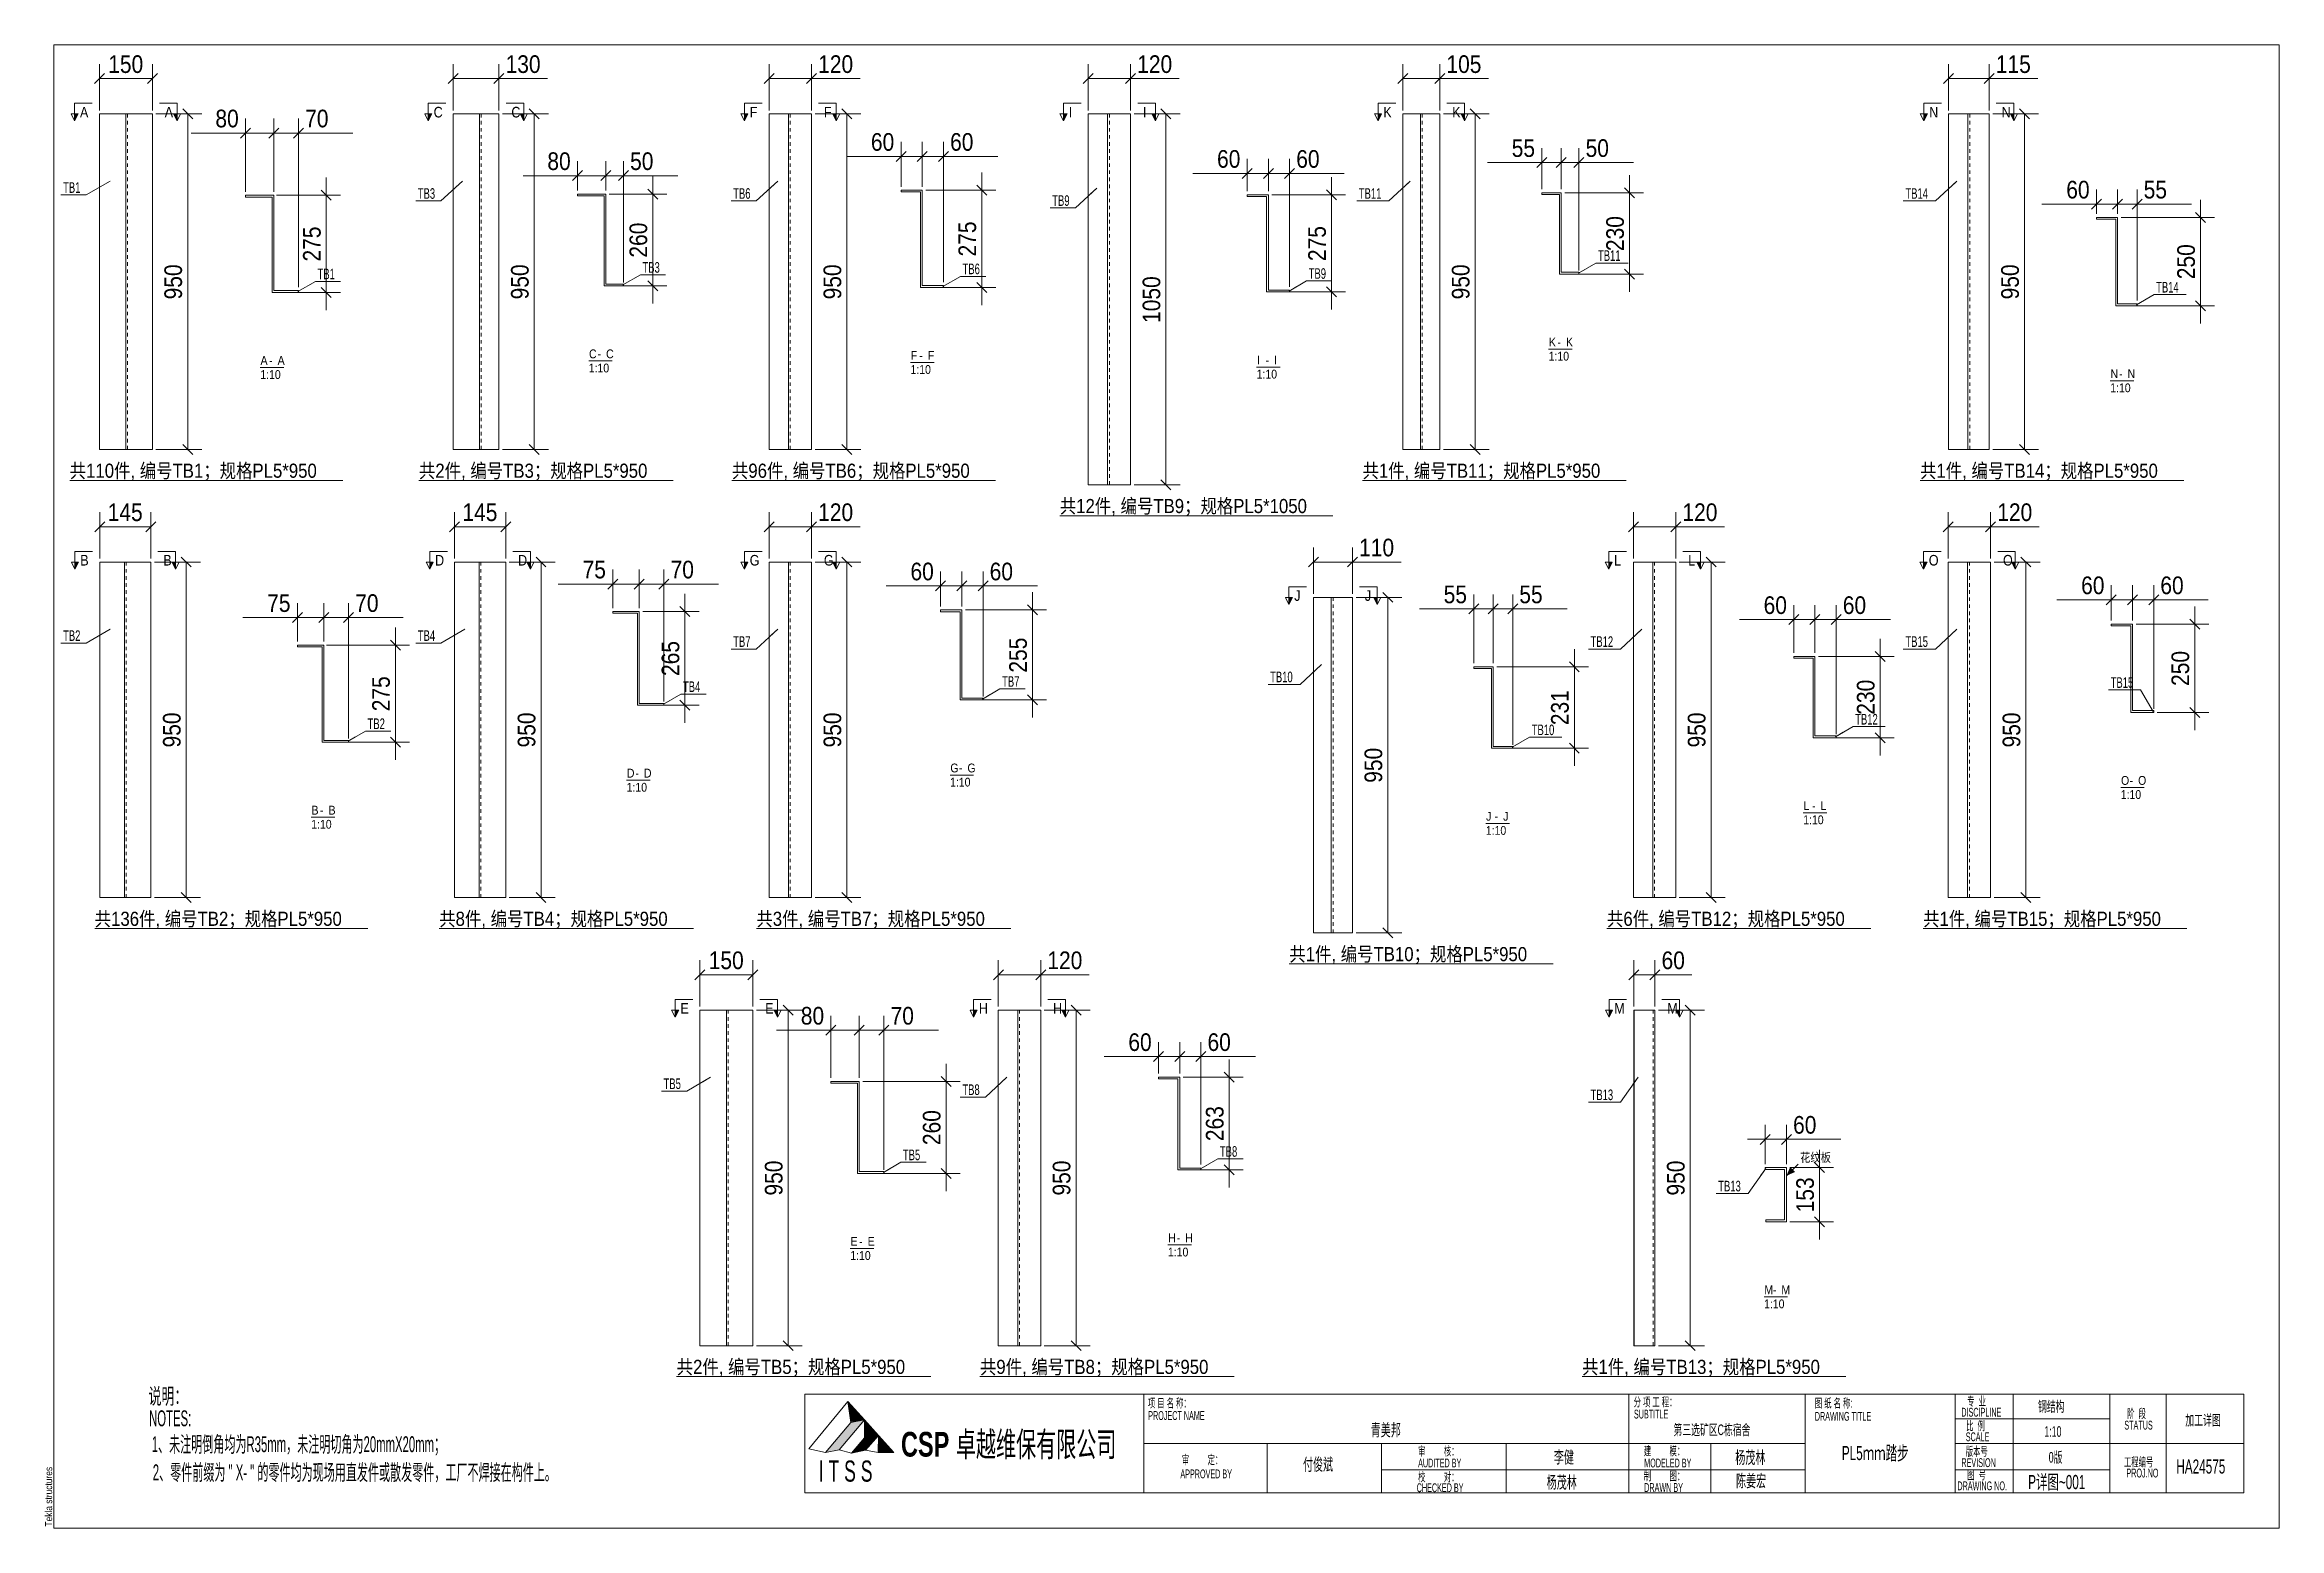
# Model space of a CAD drawing. Header units: inches. Extents: x 0 to 1938, y -2180 to 0.
# Drawn here: x 0 to 632, y -420 to 0 of the extents above; entities that cross this region are included whole.
import ezdxf

# ---------------------------------------------------------------- set-up
doc = ezdxf.new("R2010")
doc.units = ezdxf.units.IN
doc.header["$MEASUREMENT"] = 0
doc.linetypes.add('XKITLINE00', pattern=[0])
doc.linetypes.add('XKITLINE01', pattern=[4, 1, -1, 1, -1])
for name, color, linetype, lineweight in [('DrawingSheet', 5, 'Continuous', 0), ('OtherObjectType', 1, 'Continuous', 0), ('Part', 2, 'Continuous', 0), ('PartMark', 3, 'Continuous', 0), ('Section', 6, 'Continuous', 0), ('Z-DIMENSIONS', 1, 'Continuous', 0), ('文本', 3, 'Continuous', 0)]:
    doc.layers.add(name, color=color, linetype=linetype, lineweight=lineweight)
doc.styles.add('Arial', font='arial.ttf')
doc.styles.add('Arial Black', font='ariblk.ttf')
doc.styles.add('Arial Black Bold', font='ARIAL.TTF')
doc.styles.add('Arial Narrow', font='ARIAL.TTF')
doc.styles.add('romsim', font='ARIAL.TTF')
doc.styles.add('宋体', font='ARIAL.TTF')

# ---------------------------------------------------------------- blocks, each defined once
blk = doc.blocks.new('*A2')
at = {"layer": 'Part', "color": 2, "linetype": 'XKITLINE00', "lineweight": 0}
for p, q in [((67.26, 382.37), (59.26, 382.37)), ((59.26, 382.37), (59.26, 381.87)), ((66.76, 381.87), (59.26, 381.87)), ((66.76, 354.87), (66.76, 381.87)), ((67.26, 355.37), (67.26, 382.37)), ((66.76, 354.87), (74.26, 354.87)), ((74.26, 355.37), (67.26, 355.37)), ((74.26, 354.87), (74.26, 355.37))]:
    blk.add_line(p, q, dxfattribs=at)
blk = doc.blocks.new('*A3')
at = {"layer": 'Part', "color": 2, "linetype": 'XKITLINE00', "lineweight": 0}
for p, q in [((32.87, 405.4), (17.87, 405.4)), ((17.87, 405.4), (17.87, 310.4)), ((25.37, 310.4), (25.37, 405.4)), ((32.87, 405.4), (32.87, 310.4)), ((32.87, 310.4), (17.87, 310.4))]:
    blk.add_line(p, q, dxfattribs=at)
at = {"layer": 'Part', "color": 6, "linetype": 'XKITLINE01', "lineweight": 0}
blk.add_line((25.87, 310.4), (25.87, 405.4), dxfattribs=at)
blk = doc.blocks.new('*A4')
at = {"layer": 'Part', "color": 2, "linetype": 'XKITLINE00', "lineweight": 0}
for p, q in [((81.42, 255.05), (73.92, 255.05)), ((73.92, 255.05), (73.92, 254.55)), ((80.92, 254.55), (73.92, 254.55)), ((80.92, 227.55), (80.92, 254.55)), ((81.42, 228.05), (81.42, 255.05)), ((88.42, 228.05), (81.42, 228.05)), ((88.42, 227.55), (88.42, 228.05)), ((80.92, 227.55), (88.42, 227.55))]:
    blk.add_line(p, q, dxfattribs=at)
blk = doc.blocks.new('*A5')
at = {"layer": 'Part', "color": 2, "linetype": 'XKITLINE00', "lineweight": 0}
for p, q in [((32.47, 278.55), (17.97, 278.55)), ((17.97, 278.55), (17.97, 183.55)), ((24.97, 183.55), (24.97, 278.55)), ((32.47, 278.55), (32.47, 183.55)), ((32.47, 183.55), (17.97, 183.55))]:
    blk.add_line(p, q, dxfattribs=at)
at = {"layer": 'Part', "color": 6, "linetype": 'XKITLINE01', "lineweight": 0}
blk.add_line((25.47, 183.55), (25.47, 278.55), dxfattribs=at)
blk = doc.blocks.new('*A6')
at = {"layer": 'Part', "color": 2, "linetype": 'XKITLINE00', "lineweight": 0}
for p, q in [((131, 405.4), (118, 405.4)), ((118, 405.4), (118, 310.4)), ((125.5, 310.4), (125.5, 405.4)), ((131, 405.4), (131, 310.4)), ((131, 310.4), (118, 310.4))]:
    blk.add_line(p, q, dxfattribs=at)
at = {"layer": 'Part', "color": 6, "linetype": 'XKITLINE01', "lineweight": 0}
blk.add_line((126, 310.4), (126, 405.4), dxfattribs=at)
blk = doc.blocks.new('*A7')
at = {"layer": 'Part', "color": 2, "linetype": 'XKITLINE00', "lineweight": 0}
for p, q in [((161.24, 382.72), (153.24, 382.72)), ((153.24, 382.72), (153.24, 382.22)), ((160.74, 382.22), (153.24, 382.22)), ((160.74, 356.72), (160.74, 382.22)), ((161.24, 357.22), (161.24, 382.72)), ((160.74, 356.72), (166.24, 356.72)), ((166.24, 357.22), (161.24, 357.22)), ((166.24, 356.72), (166.24, 357.22))]:
    blk.add_line(p, q, dxfattribs=at)
blk = doc.blocks.new('*A8')
at = {"layer": 'Part', "color": 2, "linetype": 'XKITLINE00', "lineweight": 0}
for p, q in [((132.9, 278.55), (118.4, 278.55)), ((118.4, 183.55), (118.4, 278.55)), ((125.4, 183.55), (125.4, 278.55)), ((132.9, 278.55), (132.9, 183.55)), ((132.9, 183.55), (118.4, 183.55))]:
    blk.add_line(p, q, dxfattribs=at)
at = {"layer": 'Part', "color": 6, "linetype": 'XKITLINE01', "lineweight": 0}
for p, q in [((125.4, 183.55), (125.4, 278.55)), ((125.9, 183.55), (125.9, 278.55)), ((125.9, 183.55), (125.9, 278.55))]:
    blk.add_line(p, q, dxfattribs=at)
blk = doc.blocks.new('*A9')
at = {"layer": 'Part', "color": 2, "linetype": 'XKITLINE00', "lineweight": 0}
for p, q in [((170.71, 264.53), (163.21, 264.53)), ((163.21, 264.53), (163.21, 264.03)), ((170.21, 264.03), (163.21, 264.03)), ((170.21, 238.03), (170.21, 264.03)), ((170.71, 238.53), (170.71, 264.53)), ((170.21, 238.03), (177.71, 238.03)), ((177.71, 238.53), (170.71, 238.53)), ((177.71, 238.03), (177.71, 238.53))]:
    blk.add_line(p, q, dxfattribs=at)
blk = doc.blocks.new('*A10')
at = {"layer": 'Part', "color": 2, "linetype": 'XKITLINE00', "lineweight": 0}
for p, q in [((202.87, 151.7), (187.87, 151.7)), ((187.87, 151.7), (187.87, 56.7)), ((195.37, 56.7), (195.37, 151.7)), ((202.87, 151.7), (202.87, 56.7)), ((202.87, 56.7), (187.87, 56.7))]:
    blk.add_line(p, q, dxfattribs=at)
at = {"layer": 'Part', "color": 6, "linetype": 'XKITLINE01', "lineweight": 0}
blk.add_line((195.87, 56.7), (195.87, 151.7), dxfattribs=at)
blk = doc.blocks.new('*A11')
at = {"layer": 'Part', "color": 2, "linetype": 'XKITLINE00', "lineweight": 0}
for p, q in [((232.99, 131.48), (224.99, 131.48)), ((224.99, 131.48), (224.99, 130.98)), ((232.49, 130.98), (224.99, 130.98)), ((232.49, 105.48), (232.49, 130.98)), ((232.99, 105.98), (232.99, 131.48)), ((232.49, 105.48), (239.99, 105.48)), ((239.99, 105.98), (232.99, 105.98)), ((239.99, 105.48), (239.99, 105.98))]:
    blk.add_line(p, q, dxfattribs=at)
blk = doc.blocks.new('*A12')
at = {"layer": 'Part', "color": 2, "linetype": 'XKITLINE00', "lineweight": 0}
for p, q in [((219.48, 405.4), (207.48, 405.4)), ((207.48, 405.4), (207.48, 310.4)), ((212.98, 310.4), (212.98, 405.4)), ((219.48, 405.4), (219.48, 310.4)), ((219.48, 310.4), (207.48, 310.4))]:
    blk.add_line(p, q, dxfattribs=at)
at = {"layer": 'Part', "color": 6, "linetype": 'XKITLINE01', "lineweight": 0}
blk.add_line((213.48, 310.4), (213.48, 405.4), dxfattribs=at)
blk = doc.blocks.new('*A13')
at = {"layer": 'Part', "color": 2, "linetype": 'XKITLINE00', "lineweight": 0}
for p, q in [((250.83, 383.8), (244.83, 383.8)), ((244.83, 383.8), (244.83, 383.3)), ((250.33, 383.3), (244.83, 383.3)), ((250.33, 356.3), (250.33, 383.3)), ((250.83, 356.8), (250.83, 383.8)), ((250.33, 356.3), (256.83, 356.3)), ((256.83, 356.8), (250.83, 356.8)), ((256.83, 356.3), (256.83, 356.8))]:
    blk.add_line(p, q, dxfattribs=at)
blk = doc.blocks.new('*A14')
at = {"layer": 'Part', "color": 2, "linetype": 'XKITLINE00', "lineweight": 0}
for p, q in [((262.03, 264.99), (256.03, 264.99)), ((256.03, 264.99), (256.03, 264.49)), ((261.53, 264.49), (256.03, 264.49)), ((261.53, 239.49), (261.53, 264.49)), ((262.03, 239.99), (262.03, 264.99)), ((261.53, 239.49), (268.03, 239.49)), ((268.03, 239.99), (262.03, 239.99)), ((268.03, 239.49), (268.03, 239.99))]:
    blk.add_line(p, q, dxfattribs=at)
blk = doc.blocks.new('*A15')
at = {"layer": 'Part', "color": 2, "linetype": 'XKITLINE00', "lineweight": 0}
for p, q in [((219.48, 278.55), (207.48, 278.55)), ((207.48, 278.55), (207.48, 183.55)), ((212.98, 183.55), (212.98, 278.55)), ((219.48, 278.55), (219.48, 183.55)), ((219.48, 183.55), (207.48, 183.55))]:
    blk.add_line(p, q, dxfattribs=at)
at = {"layer": 'Part', "color": 6, "linetype": 'XKITLINE01', "lineweight": 0}
blk.add_line((213.48, 183.55), (213.48, 278.55), dxfattribs=at)
blk = doc.blocks.new('*A16')
at = {"layer": 'Part', "color": 2, "linetype": 'XKITLINE00', "lineweight": 0}
for p, q in [((323.71, 132.74), (317.71, 132.74)), ((317.71, 132.74), (317.71, 132.24)), ((323.21, 132.24), (317.71, 132.24)), ((323.21, 106.46), (323.21, 132.24)), ((323.71, 106.96), (323.71, 132.74)), ((323.21, 106.46), (329.71, 106.46)), ((329.71, 106.96), (323.71, 106.96)), ((329.71, 106.46), (329.71, 106.96))]:
    blk.add_line(p, q, dxfattribs=at)
blk = doc.blocks.new('*A17')
at = {"layer": 'Part', "color": 2, "linetype": 'XKITLINE00', "lineweight": 0}
for p, q in [((284.36, 151.7), (272.36, 151.7)), ((272.36, 151.7), (272.36, 56.7)), ((277.86, 56.7), (277.86, 151.7)), ((284.36, 151.7), (284.36, 56.7)), ((284.36, 56.7), (272.36, 56.7))]:
    blk.add_line(p, q, dxfattribs=at)
at = {"layer": 'Part', "color": 6, "linetype": 'XKITLINE01', "lineweight": 0}
blk.add_line((278.36, 56.7), (278.36, 151.7), dxfattribs=at)
blk = doc.blocks.new('*A18')
at = {"layer": 'Part', "color": 2, "linetype": 'XKITLINE00', "lineweight": 0}
for p, q in [((309.81, 405.4), (297.81, 405.4)), ((297.81, 405.4), (297.81, 300.4)), ((303.31, 300.4), (303.31, 405.4)), ((309.81, 405.4), (309.81, 300.4)), ((309.81, 300.4), (297.81, 300.4))]:
    blk.add_line(p, q, dxfattribs=at)
at = {"layer": 'Part', "color": 6, "linetype": 'XKITLINE01', "lineweight": 0}
blk.add_line((303.81, 300.4), (303.81, 405.4), dxfattribs=at)
blk = doc.blocks.new('*A19')
at = {"layer": 'Part', "color": 2, "linetype": 'XKITLINE00', "lineweight": 0}
for p, q in [((348.82, 382.49), (342.82, 382.49)), ((342.82, 382.49), (342.82, 381.99)), ((348.32, 381.99), (342.82, 381.99)), ((348.32, 354.99), (348.32, 381.99)), ((348.82, 355.49), (348.82, 382.49)), ((348.32, 354.99), (354.82, 354.99)), ((354.82, 355.49), (348.82, 355.49)), ((354.82, 354.99), (354.82, 355.49))]:
    blk.add_line(p, q, dxfattribs=at)
blk = doc.blocks.new('*A20')
at = {"layer": 'Part', "color": 2, "linetype": 'XKITLINE00', "lineweight": 0}
for p, q in [((372.63, 268.55), (361.63, 268.55)), ((361.63, 268.55), (361.63, 173.55)), ((366.63, 173.55), (366.63, 268.55)), ((372.63, 268.55), (372.63, 173.55)), ((372.63, 173.55), (361.63, 173.55))]:
    blk.add_line(p, q, dxfattribs=at)
at = {"layer": 'Part', "color": 6, "linetype": 'XKITLINE01', "lineweight": 0}
blk.add_line((367.13, 173.55), (367.13, 268.55), dxfattribs=at)
blk = doc.blocks.new('*A21')
at = {"layer": 'Part', "color": 2, "linetype": 'XKITLINE00', "lineweight": 0}
for p, q in [((412.47, 248.89), (406.97, 248.89)), ((406.97, 248.89), (406.97, 248.39)), ((411.97, 248.39), (406.97, 248.39)), ((411.97, 225.82), (411.97, 248.39)), ((412.47, 226.32), (412.47, 248.89)), ((411.97, 225.82), (417.97, 225.82)), ((417.97, 226.32), (412.47, 226.32)), ((417.97, 225.82), (417.97, 226.32))]:
    blk.add_line(p, q, dxfattribs=at)
blk = doc.blocks.new('*A22')
at = {"layer": 'Part', "color": 2, "linetype": 'XKITLINE00', "lineweight": 0}
for p, q in [((397.35, 405.4), (386.85, 405.4)), ((386.85, 405.4), (386.85, 310.4)), ((391.85, 310.4), (391.85, 405.4)), ((397.35, 405.4), (397.35, 310.4)), ((397.35, 310.4), (386.85, 310.4))]:
    blk.add_line(p, q, dxfattribs=at)
at = {"layer": 'Part', "color": 6, "linetype": 'XKITLINE01', "lineweight": 0}
blk.add_line((392.35, 310.4), (392.35, 405.4), dxfattribs=at)
blk = doc.blocks.new('*A23')
at = {"layer": 'Part', "color": 2, "linetype": 'XKITLINE00', "lineweight": 0}
for p, q in [((431.74, 383.07), (426.24, 383.07)), ((426.24, 383.07), (426.24, 382.57)), ((431.24, 382.57), (426.24, 382.57)), ((431.24, 360.07), (431.24, 382.57)), ((431.74, 360.57), (431.74, 383.07)), ((431.24, 360.07), (436.74, 360.07)), ((436.74, 360.57), (431.74, 360.57)), ((436.74, 360.07), (436.74, 360.57))]:
    blk.add_line(p, q, dxfattribs=at)
blk = doc.blocks.new('*A24')
at = {"layer": 'Part', "color": 2, "linetype": 'XKITLINE00', "lineweight": 0}
for p, q in [((464.15, 278.55), (452.15, 278.55)), ((452.15, 278.55), (452.15, 183.55)), ((457.65, 183.55), (457.65, 278.55)), ((464.15, 278.55), (464.15, 183.55)), ((464.15, 183.55), (452.15, 183.55))]:
    blk.add_line(p, q, dxfattribs=at)
at = {"layer": 'Part', "color": 6, "linetype": 'XKITLINE01', "lineweight": 0}
blk.add_line((458.15, 183.55), (458.15, 278.55), dxfattribs=at)
blk = doc.blocks.new('*A25')
at = {"layer": 'Part', "color": 2, "linetype": 'XKITLINE00', "lineweight": 0}
for p, q in [((503.55, 251.82), (497.55, 251.82)), ((497.55, 251.82), (497.55, 251.32)), ((503.05, 251.32), (497.55, 251.32)), ((503.05, 228.82), (503.05, 251.32)), ((503.55, 229.32), (503.55, 251.82)), ((503.05, 228.82), (509.55, 228.82)), ((509.55, 229.32), (503.55, 229.32)), ((509.55, 228.82), (509.55, 229.32))]:
    blk.add_line(p, q, dxfattribs=at)
blk = doc.blocks.new('*A26')
at = {"layer": 'Part', "color": 2, "linetype": 'XKITLINE00', "lineweight": 0}
for p, q in [((458.24, 151.7), (452.24, 151.7)), ((452.24, 151.7), (452.24, 56.7)), ((452.37, 56.7), (452.37, 151.7)), ((458.24, 56.7), (458.24, 151.7)), ((452.24, 56.7), (458.24, 56.7))]:
    blk.add_line(p, q, dxfattribs=at)
at = {"layer": 'Part', "color": 6, "linetype": 'XKITLINE01', "lineweight": 0}
blk.add_line((457.74, 56.7), (457.74, 151.7), dxfattribs=at)
blk = doc.blocks.new('*A27')
at = {"layer": 'Part', "color": 2, "linetype": 'XKITLINE00', "lineweight": 0}
for p, q in [((495.47, 107.11), (489.47, 107.11)), ((489.47, 107.11), (489.47, 106.61)), ((489.47, 106.61), (494.97, 106.61)), ((494.97, 106.61), (494.97, 92.28)), ((495.47, 91.78), (495.47, 107.11)), ((494.97, 92.28), (489.6, 92.28)), ((489.6, 92.28), (489.6, 91.78)), ((489.6, 91.78), (495.47, 91.78))]:
    blk.add_line(p, q, dxfattribs=at)
blk = doc.blocks.new('*A28')
at = {"layer": 'Part', "color": 2, "linetype": 'XKITLINE00', "lineweight": 0}
for p, q in [((546.87, 405.4), (541.37, 405.4)), ((541.37, 405.4), (541.37, 310.4)), ((546.87, 405.4), (552.87, 405.4)), ((546.87, 405.4), (546.87, 310.4)), ((552.87, 405.4), (552.87, 310.4)), ((541.37, 310.4), (546.87, 310.4)), ((546.87, 310.4), (552.87, 310.4))]:
    blk.add_line(p, q, dxfattribs=at)
at = {"layer": 'Part', "color": 6, "linetype": 'XKITLINE01', "lineweight": 0}
for p, q in [((547.37, 405.4), (546.87, 405.4)), ((546.87, 310.4), (546.87, 405.4)), ((547.37, 405.4), (547.37, 310.4)), ((547.37, 310.4), (547.37, 405.4)), ((547.37, 310.4), (546.87, 310.4))]:
    blk.add_line(p, q, dxfattribs=at)
blk = doc.blocks.new('*A29')
at = {"layer": 'Part', "color": 2, "linetype": 'XKITLINE00', "lineweight": 0}
for p, q in [((589.23, 376.11), (583.23, 376.11)), ((583.23, 376.11), (583.23, 375.61)), ((588.73, 375.61), (583.23, 375.61)), ((588.73, 351.11), (588.73, 375.61)), ((589.23, 351.61), (589.23, 376.11)), ((588.73, 351.11), (594.73, 351.11)), ((594.73, 351.61), (589.23, 351.61)), ((594.73, 351.11), (594.73, 351.61))]:
    blk.add_line(p, q, dxfattribs=at)
blk = doc.blocks.new('*A30')
at = {"layer": 'Part', "color": 2, "linetype": 'XKITLINE00', "lineweight": 0}
for p, q in [((553.27, 278.55), (541.27, 278.55)), ((541.27, 278.55), (541.27, 183.55)), ((546.77, 183.55), (546.77, 278.55)), ((553.27, 278.55), (553.27, 183.55)), ((541.27, 183.55), (553.27, 183.55))]:
    blk.add_line(p, q, dxfattribs=at)
at = {"layer": 'Part', "color": 6, "linetype": 'XKITLINE01', "lineweight": 0}
blk.add_line((547.27, 183.55), (547.27, 278.55), dxfattribs=at)
blk = doc.blocks.new('*A31')
at = {"layer": 'Part', "color": 2, "linetype": 'XKITLINE00', "lineweight": 0}
for p, q in [((593.44, 260.97), (587.44, 260.97)), ((587.44, 260.97), (587.44, 260.47)), ((592.94, 260.47), (587.44, 260.47)), ((592.94, 235.97), (592.94, 260.47)), ((593.44, 236.47), (593.44, 260.97)), ((592.94, 235.97), (599.44, 235.97)), ((599.44, 236.47), (593.44, 236.47)), ((599.44, 235.97), (599.44, 236.47))]:
    blk.add_line(p, q, dxfattribs=at)
blk = doc.blocks.new('*A32')
at = {"layer": 'DrawingSheet', "color": 5, "linetype": 'XKITLINE00', "lineweight": 0}
for p, q in [((635, 425), (5, 425)), ((5, 425), (5, 5)), ((635, 5), (635, 425)), ((5, 5), (635, 5))]:
    blk.add_line(p, q, dxfattribs=at)
at = {"layer": 'DrawingSheet', "color": 5, "style": 'Arial', "width": 0.85}
blk.add_text('Tekla structures', height=2, rotation=90, dxfattribs=at).set_placement((4.5, 5.5))
blk = doc.blocks.new('*A33')
at = {"layer": 'OtherObjectType', "color": 7, "style": 'Arial'}
for s, width, p in [('说明：', 0.595, (31.8, 40.17)), ('NOTES:', 0.51, (31.95, 33.89)), ('1、未注明倒角均为R35mm，未注明切角为20mmX20mm；', 0.51, (32.7, 26.56)), ('2、零件前缀为 " X- " 的零件均为现场用直发件或散发零件，工厂不焊接在构件上。', 0.51, (33, 18.61))]:
    blk.add_text(s, height=4.5, dxfattribs=dict(at, width=width)).set_placement(p)
blk = doc.blocks.new('*A34')
at = {"layer": 'OtherObjectType'}
for color, points in [(3, [(229.8, 41), (234.5, 35.7), (230.6, 35.1)]), (2, [(227.3, 27.2), (223.4, 26.5), (230.6, 35), (234.5, 35.7)]), (3, [(234.5, 35.7), (238.4, 31.3), (234.5, 30.7)]), (2, [(234.8, 27.1), (230.8, 26.3), (234.5, 30.6), (238.4, 31.3)]), (3, [(238.4, 31.3), (242.8, 26.5), (238.3, 26.5)])]:
    blk.add_hatch(color=color, dxfattribs=at).paths.add_polyline_path(points, flags=17)
at = {"layer": 'OtherObjectType', "color": 3, "linetype": 'XKITLINE00', "lineweight": 0}
for p, q in [((625, 43), (217.6, 43)), ((217.6, 43), (217.6, 15)), ((313.6, 43), (313.6, 15)), ((452.8, 43), (382.8, 43)), ((450.9, 42.8), (450.9, 15.1)), ((500.8, 43), (500.8, 15)), ((543.2, 43), (543.2, 15)), ((559.7, 43), (559.7, 15)), ((587, 43), (587, 15)), ((603, 43), (603, 15)), ((625, 43), (625, 15)), ((587.1, 36), (543.2, 36)), ((500.8, 29), (313.7, 29)), ((348.5, 29), (348.5, 15)), ((380.8, 29), (380.8, 15)), ((416.1, 29.1), (416.1, 15.1)), ((474.1, 29), (474.1, 15)), ((625, 29), (543.2, 29)), ((500.8, 21.6), (380.8, 21.6)), ((587, 21.6), (543.2, 21.6)), ((625, 15), (217.6, 15))]:
    blk.add_line(p, q, dxfattribs=at)
at = {"layer": 'OtherObjectType', "color": 2, "linetype": 'XKITLINE00', "lineweight": 0}
for p, q in [((229.8, 40.9), (218.7, 27.5)), ((230.6, 35), (229.8, 40.9)), ((229.8, 40.9), (234.5, 35.7)), ((223.4, 26.5), (230.6, 35)), ((230.6, 35), (223.4, 26.5)), ((234.5, 35.7), (227.3, 27.2)), ((230.6, 35), (234.5, 35.7)), ((234.5, 30.6), (234.5, 35.7)), ((234.5, 35.7), (238.4, 31.3)), ((218.7, 27.5), (223.4, 26.5)), ((223.4, 26.5), (227.3, 27.2)), ((227.3, 27.2), (230.8, 26.3)), ((230.8, 26.3), (234.5, 30.6)), ((230.8, 26.3), (234.8, 27.1)), ((234.5, 30.6), (238.4, 31.3)), ((238.4, 31.3), (234.8, 27.1)), ((234.8, 27.1), (238.3, 26.5)), ((238.3, 26.5), (238.4, 31.3)), ((238.3, 26.5), (242.8, 26.5)), ((242.8, 26.5), (238.4, 31.3))]:
    blk.add_line(p, q, dxfattribs=at)
at = {"layer": 'OtherObjectType', "color": 7, "style": 'Arial'}
for s, height, width, p in [('项 目 名 称：', 2.5, 0.595, (314.7, 39.18)), ('PROJECT NAME', 2.5, 0.51, (314.8, 35.67)), ('分 项 工 程：', 2.5, 0.595, (452.2, 39.49)), ('SUBTITLE', 2.5, 0.51, (452.3, 36.09)), ('DRAWING TITLE', 2.5, 0.51, (503.5, 35.45)), ('图 纸 名 称:', 2.5, 0.595, (503.5, 39.17)), ('DISCIPLINE', 2.5, 0.4675, (544.98, 36.61)), ('专  业', 2.5, 0.595, (546.63, 39.71)), ('钢结构', 3, 0.595, (566.7, 38)), ('阶  段', 2.5, 0.595, (591.93, 36.21)), ('SCALE', 2.5, 0.4675, (546.24, 29.66)), ('比  例', 2.5, 0.595, (546.33, 32.73)), ('1:10', 3, 0.595, (568.48, 30.9)), ('STATUS', 2.5, 0.4675, (591.13, 32.96)), ('加工详图', 3, 0.595, (608.4, 34.1)), ('审         定：', 2.5, 0.595, (324.3, 23.14)), ('付俊斌', 3.5, 0.595, (358.62, 21.35)), ('审         核：', 2.5, 0.595, (391.2, 25.57)), ('李健', 3.5, 0.595, (429.64, 23.4)), ('建         模：', 2.5, 0.595, (455.1, 25.62)), ('杨茂林', 3.5, 0.595, (481, 23.3)), ('版本号', 2.5, 0.595, (546.23, 25.51)), ('0版', 3, 0.595, (569.72, 23.6)), ('工程编号', 2.5, 0.595, (591, 22.5)), ('APPROVED BY', 2.5, 0.51, (323.9, 19.15)), ('AUDITED BY', 2.5, 0.51, (391.2, 22.25)), ('校         对：', 2.5, 0.595, (391.2, 18.27)), ('杨茂林', 3.5, 0.595, (427.6, 16.3)), ('制         图：', 2.5, 0.595, (455.1, 18.55)), ('MODELED BY', 2.5, 0.51, (455.2, 22.24)), ('陈姜宏', 3.5, 0.595, (481.2, 16.7)), ('REVISION', 2.5, 0.4675, (545, 22.34)), ('图  号', 2.5, 0.595, (546.63, 18.84)), ('PROJ.NO', 2.5, 0.4675, (591.72, 19.4)), ('CHECKED BY', 2.5, 0.51, (390.8, 15.24)), ('DRAWN BY', 2.5, 0.51, (455.2, 15.29)), ('DRAWING NO.', 2.5, 0.4675, (543.87, 15.77))]:
    blk.add_text(s, height=height, dxfattribs=dict(at, width=width)).set_placement(p)
at = {"layer": 'OtherObjectType', "color": 3, "width": 0.595}
for s, height, style, p in [('CSP 卓越维保有限公司', 7, 'Arial Black', (244.8, 25.3)), ('I T S S', 6, 'Arial Black Bold', (221.5, 18.2))]:
    blk.add_text(s, height=height, dxfattribs=dict(at, style=style)).set_placement(p)
at = {"layer": 'OtherObjectType', "color": 2, "style": 'Arial', "width": 0.595}
for s, height, p in [('青美邦', 3.5, (377.78, 31.1)), ('第三选矿区C栋宿舍', 3, (463.49, 31.4)), ('HA24575', 4, (605.85, 20.5))]:
    blk.add_text(s, height=height, dxfattribs=at).set_placement(p)
at = {"layer": 'OtherObjectType', "color": 6, "style": 'Arial', "width": 0.595}
blk.add_text('PL5ｍｍ踏步', height=4, dxfattribs=at).set_placement((511.15, 24.3))
at = {"layer": 'OtherObjectType', "color": 1, "style": 'Arial', "width": 0.595}
blk.add_text('P详图~001', height=4, dxfattribs=at).set_placement((563.89, 16.1))
blk = doc.blocks.new('*A35')
at = {"layer": 'OtherObjectType', "color": 6, "linetype": 'XKITLINE00', "lineweight": 0}
blk.add_line((9.47, 301.65), (86.79, 301.65), dxfattribs=at)
at = {"layer": 'OtherObjectType', "color": 3, "style": '宋体', "width": 0.85}
blk.add_text('共110件, 编号TB1；规格PL5*950', height=4, dxfattribs=at).set_placement((9.47, 302.4))
blk = doc.blocks.new('*A36')
at = {"layer": 'Z-DIMENSIONS', "color": 4, "linetype": 'XKITLINE00', "lineweight": 0}
for p, q in [((82.12, 382.37), (82.12, 387.37)), ((67.97, 382.37), (86.12, 382.37)), ((80.7, 383.79), (83.53, 380.96)), ((82.12, 354.87), (82.12, 382.37)), ((72.15, 354.87), (86.12, 354.87)), ((80.7, 356.29), (83.53, 353.46)), ((82.12, 354.87), (82.12, 349.87))]:
    blk.add_line(p, q, dxfattribs=at)
at = {"layer": 'Z-DIMENSIONS', "color": 7}
for p in [(82.12, 382.37), (82.12, 354.87)]:
    blk.add_point(p, dxfattribs=at)
at = {"layer": 'Z-DIMENSIONS', "color": 7, "style": 'Arial Narrow', "width": 0.85}
blk.add_text('275', height=5, rotation=90.00021, dxfattribs=at).set_placement((80.52, 363.62))
blk = doc.blocks.new('*A37')
at = {"layer": 'Z-DIMENSIONS', "color": 4, "linetype": 'XKITLINE00', "lineweight": 0}
for p, q in [((59.26, 400), (43.84, 400)), ((59.26, 400), (48.84, 400)), ((60.67, 401.41), (57.84, 398.58)), ((59.26, 383.37), (59.26, 404.1)), ((59.26, 400), (67.26, 400)), ((68.67, 401.41), (65.84, 398.58)), ((67.26, 383.37), (67.26, 404.1)), ((67.26, 400), (72.26, 400))]:
    blk.add_line(p, q, dxfattribs=at)
at = {"layer": 'Z-DIMENSIONS', "color": 7}
for p in [(59.26, 400), (67.26, 400)]:
    blk.add_point(p, dxfattribs=at)
at = {"layer": 'Z-DIMENSIONS', "color": 7, "style": 'Arial Narrow', "width": 0.85}
blk.add_text('80', height=5, dxfattribs=at).set_placement((50.72, 401.6))
blk = doc.blocks.new('*A38')
at = {"layer": 'Z-DIMENSIONS', "color": 4, "linetype": 'XKITLINE00', "lineweight": 0}
for p, q in [((67.26, 400), (62.26, 400)), ((68.67, 401.41), (65.84, 398.58)), ((67.26, 383.37), (67.26, 404.1)), ((67.26, 400), (74.26, 400)), ((75.67, 401.41), (72.84, 398.58)), ((74.26, 356.37), (74.26, 404.1)), ((74.26, 400), (84.67, 400)), ((74.26, 400), (89.67, 400))]:
    blk.add_line(p, q, dxfattribs=at)
at = {"layer": 'Z-DIMENSIONS', "color": 7}
for p in [(67.26, 400), (74.26, 400)]:
    blk.add_point(p, dxfattribs=at)
at = {"layer": 'Z-DIMENSIONS', "color": 7, "style": 'Arial Narrow', "width": 0.85}
blk.add_text('70', height=5, dxfattribs=at).set_placement((76.13, 401.6))
blk = doc.blocks.new('*A39')
at = {"layer": 'PartMark', "color": 4, "linetype": 'XKITLINE00', "lineweight": 0}
for p, q in [((74.09, 355.15), (79.04, 358)), ((76.25, 356.4), (74.09, 355.15)), ((79.04, 358), (86.18, 358))]:
    blk.add_line(p, q, dxfattribs=at)
at = {"layer": 'PartMark', "color": 4, "style": 'romsim', "width": 0.6375}
blk.add_text('TB1', height=3, dxfattribs=at).set_placement((79.64, 358.6))
blk = doc.blocks.new('*A40')
at = {"layer": 'OtherObjectType', "color": 6, "linetype": 'XKITLINE00', "lineweight": 0}
blk.add_line((63.43, 333.62), (70.09, 333.62), dxfattribs=at)
at = {"layer": 'OtherObjectType', "color": 6, "style": 'Arial Narrow', "width": 0.85}
for s, p in [('A', (63.51, 334.37)), ('-', (65.92, 334.37)), ('A', (68.34, 334.37)), ('1:10', (63.43, 330.37))]:
    blk.add_text(s, height=2.5, dxfattribs=at).set_placement(p)
blk = doc.blocks.new('*A41')
at = {"layer": 'Z-DIMENSIONS', "color": 4, "linetype": 'XKITLINE00', "lineweight": 0}
for p, q in [((33.87, 405.4), (46.87, 405.4)), ((41.46, 406.81), (44.29, 403.99)), ((42.87, 310.4), (42.87, 405.4)), ((33.87, 310.4), (46.87, 310.4)), ((41.46, 311.81), (44.29, 308.99))]:
    blk.add_line(p, q, dxfattribs=at)
at = {"layer": 'Z-DIMENSIONS', "color": 7}
for p in [(42.87, 405.4), (42.87, 310.4)]:
    blk.add_point(p, dxfattribs=at)
at = {"layer": 'Z-DIMENSIONS', "color": 7, "style": 'Arial Narrow', "width": 0.85}
blk.add_text('950', height=5, rotation=90.00021, dxfattribs=at).set_placement((41.27, 352.9))
blk = doc.blocks.new('*A42')
at = {"layer": 'Z-DIMENSIONS', "color": 4, "linetype": 'XKITLINE00', "lineweight": 0}
for p, q in [((17.87, 406.4), (17.87, 419.5)), ((32.87, 406.4), (32.87, 419.5)), ((19.29, 416.81), (16.46, 413.99)), ((17.87, 415.4), (32.87, 415.4)), ((34.29, 416.81), (31.46, 413.99))]:
    blk.add_line(p, q, dxfattribs=at)
at = {"layer": 'Z-DIMENSIONS', "color": 7}
for p in [(17.87, 415.4), (32.87, 415.4)]:
    blk.add_point(p, dxfattribs=at)
at = {"layer": 'Z-DIMENSIONS', "color": 7, "style": 'Arial Narrow', "width": 0.85}
blk.add_text('150', height=5, dxfattribs=at).set_placement((20.38, 417))
blk = doc.blocks.new('*A43')
at = {"layer": 'Section'}
for points in [[(11.87, 405.4), (10.87, 403.4), (10.87, 405.4)], [(39.87, 405.4), (39.87, 403.4), (38.87, 405.4)]]:
    blk.add_hatch(color=6, dxfattribs=at).paths.add_polyline_path(points, flags=17)
at = {"layer": 'Section', "color": 6, "linetype": 'XKITLINE00', "lineweight": 0}
for p, q in [((10.87, 403.4), (9.87, 405.4)), ((11.87, 405.4), (9.87, 405.4)), ((10.87, 408.4), (15.87, 408.4)), ((10.87, 408.4), (10.87, 403.4)), ((10.87, 403.4), (11.87, 405.4)), ((39.87, 408.4), (34.87, 408.4)), ((38.87, 405.4), (40.87, 405.4)), ((39.87, 403.4), (38.87, 405.4)), ((39.87, 408.4), (39.87, 403.4)), ((40.87, 405.4), (39.87, 403.4))]:
    blk.add_line(p, q, dxfattribs=at)
at = {"layer": 'Section', "color": 6, "style": '宋体', "width": 0.85}
for p in [(12.37, 404.4), (36.37, 404.4)]:
    blk.add_text('A', height=3, dxfattribs=at).set_placement(p)
blk = doc.blocks.new('*A44')
at = {"layer": 'PartMark', "color": 4, "linetype": 'XKITLINE00', "lineweight": 0}
for p, q in [((20.9, 386.37), (14.14, 382.46)), ((18.74, 385.12), (20.9, 386.37)), ((7, 382.46), (14.14, 382.46))]:
    blk.add_line(p, q, dxfattribs=at)
at = {"layer": 'PartMark', "color": 1, "style": 'romsim', "width": 0.6375}
blk.add_text('TB1', height=3, dxfattribs=at).set_placement((7.6, 383.06))
blk = doc.blocks.new('*A45')
at = {"layer": 'OtherObjectType', "color": 6, "linetype": 'XKITLINE00', "lineweight": 0}
blk.add_line((16.55, 174.8), (93.87, 174.8), dxfattribs=at)
at = {"layer": 'OtherObjectType', "color": 3, "style": '宋体', "width": 0.85}
blk.add_text('共136件, 编号TB2；规格PL5*950', height=4, dxfattribs=at).set_placement((16.55, 175.55))
blk = doc.blocks.new('*A46')
at = {"layer": 'Z-DIMENSIONS', "color": 4, "linetype": 'XKITLINE00', "lineweight": 0}
for p, q in [((101.7, 255.05), (101.7, 260.05)), ((82.15, 255.05), (105.7, 255.05)), ((100.29, 256.46), (103.12, 253.63)), ((101.7, 227.55), (101.7, 255.05)), ((100.29, 228.96), (103.12, 226.13)), ((87.81, 227.55), (105.7, 227.55)), ((101.7, 227.55), (101.7, 222.55))]:
    blk.add_line(p, q, dxfattribs=at)
at = {"layer": 'Z-DIMENSIONS', "color": 7}
for p in [(101.7, 255.05), (101.7, 227.55)]:
    blk.add_point(p, dxfattribs=at)
at = {"layer": 'Z-DIMENSIONS', "color": 7, "style": 'Arial Narrow', "width": 0.85}
blk.add_text('275', height=5, rotation=90.00021, dxfattribs=at).set_placement((100.1, 236.3))
blk = doc.blocks.new('*A47')
at = {"layer": 'Z-DIMENSIONS', "color": 4, "linetype": 'XKITLINE00', "lineweight": 0}
for p, q in [((73.92, 256.05), (73.92, 266.92)), ((81.42, 256.05), (81.42, 266.92)), ((73.92, 262.82), (58.51, 262.82)), ((73.92, 262.82), (63.51, 262.82)), ((75.34, 264.24), (72.51, 261.41)), ((73.92, 262.82), (81.42, 262.82)), ((82.84, 264.24), (80.01, 261.41)), ((81.42, 262.82), (86.42, 262.82))]:
    blk.add_line(p, q, dxfattribs=at)
at = {"layer": 'Z-DIMENSIONS', "color": 7}
for p in [(73.92, 262.82), (81.42, 262.82)]:
    blk.add_point(p, dxfattribs=at)
at = {"layer": 'Z-DIMENSIONS', "color": 7, "style": 'Arial Narrow', "width": 0.85}
blk.add_text('75', height=5, dxfattribs=at).set_placement((65.38, 264.42))
blk = doc.blocks.new('*A48')
at = {"layer": 'Z-DIMENSIONS', "color": 4, "linetype": 'XKITLINE00', "lineweight": 0}
for p, q in [((81.42, 256.05), (81.42, 266.92)), ((88.42, 228.55), (88.42, 266.92)), ((81.42, 262.82), (76.42, 262.82)), ((82.84, 264.24), (80.01, 261.41)), ((81.42, 262.82), (88.42, 262.82)), ((89.84, 264.24), (87.01, 261.41)), ((88.42, 262.82), (98.84, 262.82)), ((88.42, 262.82), (103.84, 262.82))]:
    blk.add_line(p, q, dxfattribs=at)
at = {"layer": 'Z-DIMENSIONS', "color": 7}
for p in [(81.42, 262.82), (88.42, 262.82)]:
    blk.add_point(p, dxfattribs=at)
at = {"layer": 'Z-DIMENSIONS', "color": 7, "style": 'Arial Narrow', "width": 0.85}
blk.add_text('70', height=5, dxfattribs=at).set_placement((90.3, 264.42))
blk = doc.blocks.new('*A49')
at = {"layer": 'PartMark', "color": 4, "linetype": 'XKITLINE00', "lineweight": 0}
for p, q in [((88.26, 227.82), (93.21, 230.67)), ((90.42, 229.07), (88.26, 227.82)), ((93.21, 230.67), (100.35, 230.67))]:
    blk.add_line(p, q, dxfattribs=at)
at = {"layer": 'PartMark', "color": 4, "style": 'romsim', "width": 0.6375}
blk.add_text('TB2', height=3, dxfattribs=at).set_placement((93.81, 231.27))
blk = doc.blocks.new('*A50')
at = {"layer": 'OtherObjectType', "color": 6, "linetype": 'XKITLINE00', "lineweight": 0}
blk.add_line((77.84, 206.3), (84.51, 206.3), dxfattribs=at)
at = {"layer": 'OtherObjectType', "color": 6, "style": 'Arial Narrow', "width": 0.85}
for s, p in [('B', (77.93, 207.05)), ('B', (82.76, 207.05)), ('1:10', (77.84, 203.05)), ('-', (80.34, 207.05))]:
    blk.add_text(s, height=2.5, dxfattribs=at).set_placement(p)
blk = doc.blocks.new('*A51')
at = {"layer": 'Z-DIMENSIONS', "color": 4, "linetype": 'XKITLINE00', "lineweight": 0}
for p, q in [((33.47, 278.55), (46.47, 278.55)), ((41.06, 279.96), (43.89, 277.14)), ((42.47, 183.55), (42.47, 278.55)), ((33.47, 183.55), (46.47, 183.55)), ((41.06, 184.96), (43.89, 182.14))]:
    blk.add_line(p, q, dxfattribs=at)
at = {"layer": 'Z-DIMENSIONS', "color": 7}
for p in [(42.47, 278.55), (42.47, 183.55)]:
    blk.add_point(p, dxfattribs=at)
at = {"layer": 'Z-DIMENSIONS', "color": 7, "style": 'Arial Narrow', "width": 0.85}
blk.add_text('950', height=5, rotation=90.00021, dxfattribs=at).set_placement((40.87, 226.05))
blk = doc.blocks.new('*A52')
at = {"layer": 'Z-DIMENSIONS', "color": 4, "linetype": 'XKITLINE00', "lineweight": 0}
for p, q in [((17.97, 279.55), (17.97, 292.65)), ((32.47, 279.55), (32.47, 292.65)), ((19.39, 289.96), (16.56, 287.14)), ((17.97, 288.55), (32.47, 288.55)), ((33.89, 289.96), (31.06, 287.14))]:
    blk.add_line(p, q, dxfattribs=at)
at = {"layer": 'Z-DIMENSIONS', "color": 7}
for p in [(17.97, 288.55), (32.47, 288.55)]:
    blk.add_point(p, dxfattribs=at)
at = {"layer": 'Z-DIMENSIONS', "color": 7, "style": 'Arial Narrow', "width": 0.85}
blk.add_text('145', height=5, dxfattribs=at).set_placement((20.23, 290.15))
blk = doc.blocks.new('*A53')
at = {"layer": 'Section'}
for points in [[(11.97, 278.55), (10.97, 276.55), (10.97, 278.55)], [(39.47, 278.55), (39.47, 276.55), (38.47, 278.55)]]:
    blk.add_hatch(color=6, dxfattribs=at).paths.add_polyline_path(points, flags=17)
at = {"layer": 'Section', "color": 6, "linetype": 'XKITLINE00', "lineweight": 0}
for p, q in [((10.97, 276.55), (9.97, 278.55)), ((11.97, 278.55), (9.97, 278.55)), ((10.97, 281.55), (15.97, 281.55)), ((10.97, 281.55), (10.97, 276.55)), ((10.97, 276.55), (11.97, 278.55)), ((39.47, 281.55), (34.47, 281.55)), ((38.47, 278.55), (40.47, 278.55)), ((39.47, 276.55), (38.47, 278.55)), ((39.47, 281.55), (39.47, 276.55)), ((40.47, 278.55), (39.47, 276.55))]:
    blk.add_line(p, q, dxfattribs=at)
at = {"layer": 'Section', "color": 6, "style": '宋体', "width": 0.85}
for p in [(12.47, 277.55), (35.97, 277.55)]:
    blk.add_text('B', height=3, dxfattribs=at).set_placement(p)
blk = doc.blocks.new('*A54')
at = {"layer": 'PartMark', "color": 4, "linetype": 'XKITLINE00', "lineweight": 0}
for p, q in [((20.9, 259.52), (14.14, 255.61)), ((18.74, 258.27), (20.9, 259.52)), ((7, 255.61), (14.14, 255.61))]:
    blk.add_line(p, q, dxfattribs=at)
at = {"layer": 'PartMark', "color": 1, "style": 'romsim', "width": 0.6375}
blk.add_text('TB2', height=3, dxfattribs=at).set_placement((7.6, 256.21))
blk = doc.blocks.new('*A55')
at = {"layer": 'OtherObjectType', "color": 6, "linetype": 'XKITLINE00', "lineweight": 0}
blk.add_line((108.34, 301.65), (180.32, 301.65), dxfattribs=at)
at = {"layer": 'OtherObjectType', "color": 3, "style": '宋体', "width": 0.85}
blk.add_text('共2件, 编号TB3；规格PL5*950', height=4, dxfattribs=at).set_placement((108.34, 302.4))
blk = doc.blocks.new('*A56')
at = {"layer": 'Z-DIMENSIONS', "color": 4, "linetype": 'XKITLINE00', "lineweight": 0}
for p, q in [((132, 405.4), (145, 405.4)), ((139.58, 406.81), (142.41, 403.99)), ((141, 310.4), (141, 405.4)), ((132, 310.4), (145, 310.4)), ((139.58, 311.81), (142.41, 308.99))]:
    blk.add_line(p, q, dxfattribs=at)
at = {"layer": 'Z-DIMENSIONS', "color": 7}
for p in [(141, 405.4), (141, 310.4)]:
    blk.add_point(p, dxfattribs=at)
at = {"layer": 'Z-DIMENSIONS', "color": 7, "style": 'Arial Narrow', "width": 0.85}
blk.add_text('950', height=5, rotation=90.00021, dxfattribs=at).set_placement((139.4, 352.9))
blk = doc.blocks.new('*A57')
at = {"layer": 'Z-DIMENSIONS', "color": 4, "linetype": 'XKITLINE00', "lineweight": 0}
for p, q in [((118, 406.4), (118, 419.5)), ((131, 406.4), (131, 419.5)), ((119.41, 416.81), (116.58, 413.99)), ((118, 415.4), (131, 415.4)), ((132.41, 416.81), (129.58, 413.99)), ((131, 415.4), (144.75, 415.4)), ((131, 415.4), (144.75, 415.4))]:
    blk.add_line(p, q, dxfattribs=at)
at = {"layer": 'Z-DIMENSIONS', "color": 7}
for p in [(118, 415.4), (131, 415.4)]:
    blk.add_point(p, dxfattribs=at)
at = {"layer": 'Z-DIMENSIONS', "color": 7, "style": 'Arial Narrow', "width": 0.85}
blk.add_text('130', height=5, dxfattribs=at).set_placement((132.87, 417))
blk = doc.blocks.new('*A58')
at = {"layer": 'Section'}
for points in [[(112, 405.4), (111, 403.4), (111, 405.4)], [(138, 405.4), (138, 403.4), (137, 405.4)]]:
    blk.add_hatch(color=6, dxfattribs=at).paths.add_polyline_path(points, flags=17)
at = {"layer": 'Section', "color": 6, "linetype": 'XKITLINE00', "lineweight": 0}
for p, q in [((111, 403.4), (110, 405.4)), ((112, 405.4), (110, 405.4)), ((111, 408.4), (116, 408.4)), ((111, 408.4), (111, 403.4)), ((111, 403.4), (112, 405.4)), ((138, 408.4), (133, 408.4)), ((137, 405.4), (139, 405.4)), ((138, 403.4), (137, 405.4)), ((138, 408.4), (138, 403.4)), ((139, 405.4), (138, 403.4))]:
    blk.add_line(p, q, dxfattribs=at)
at = {"layer": 'Section', "color": 6, "style": '宋体', "width": 0.85}
for p in [(112.5, 404.4), (134.5, 404.4)]:
    blk.add_text('C', height=3, dxfattribs=at).set_placement(p)
blk = doc.blocks.new('*A59')
at = {"layer": 'PartMark', "color": 4, "linetype": 'XKITLINE00', "lineweight": 0}
for p, q in [((120.63, 386.37), (114.57, 380.77)), ((118.79, 384.67), (120.63, 386.37)), ((107.42, 380.77), (114.57, 380.77))]:
    blk.add_line(p, q, dxfattribs=at)
at = {"layer": 'PartMark', "color": 1, "style": 'romsim', "width": 0.6375}
blk.add_text('TB3', height=3, dxfattribs=at).set_placement((108.02, 381.37))
blk = doc.blocks.new('*A60')
at = {"layer": 'Z-DIMENSIONS', "color": 4, "linetype": 'XKITLINE00', "lineweight": 0}
for p, q in [((174.55, 382.72), (174.55, 387.72)), ((162.24, 382.72), (178.55, 382.72)), ((173.13, 384.13), (175.96, 381.31)), ((174.55, 356.72), (174.55, 382.72)), ((164.02, 356.72), (178.55, 356.72)), ((173.13, 358.14), (175.96, 355.31)), ((174.55, 356.72), (174.55, 351.72))]:
    blk.add_line(p, q, dxfattribs=at)
at = {"layer": 'Z-DIMENSIONS', "color": 7}
for p in [(174.55, 382.72), (174.55, 356.72)]:
    blk.add_point(p, dxfattribs=at)
at = {"layer": 'Z-DIMENSIONS', "color": 7, "style": 'Arial Narrow', "width": 0.85}
blk.add_text('260', height=5, rotation=90.00021, dxfattribs=at).set_placement((172.95, 364.72))
blk = doc.blocks.new('*A61')
at = {"layer": 'Z-DIMENSIONS', "color": 4, "linetype": 'XKITLINE00', "lineweight": 0}
for p, q in [((153.24, 387.92), (137.83, 387.92)), ((153.24, 387.92), (142.83, 387.92)), ((154.66, 389.34), (151.83, 386.51)), ((153.24, 383.72), (153.24, 392.02)), ((153.24, 387.92), (161.24, 387.92)), ((162.66, 389.34), (159.83, 386.51)), ((161.24, 383.72), (161.24, 392.02)), ((161.24, 387.92), (166.24, 387.92))]:
    blk.add_line(p, q, dxfattribs=at)
at = {"layer": 'Z-DIMENSIONS', "color": 7}
for p in [(153.24, 387.92), (161.24, 387.92)]:
    blk.add_point(p, dxfattribs=at)
at = {"layer": 'Z-DIMENSIONS', "color": 7, "style": 'Arial Narrow', "width": 0.85}
blk.add_text('80', height=5, dxfattribs=at).set_placement((144.7, 389.52))
blk = doc.blocks.new('*A62')
at = {"layer": 'Z-DIMENSIONS', "color": 4, "linetype": 'XKITLINE00', "lineweight": 0}
for p, q in [((161.24, 387.92), (156.24, 387.92)), ((162.66, 389.34), (159.83, 386.51)), ((161.24, 383.72), (161.24, 392.02)), ((161.24, 387.92), (166.24, 387.92)), ((167.66, 389.34), (164.83, 386.51)), ((166.24, 357.72), (166.24, 392.02)), ((166.24, 387.92), (176.66, 387.92)), ((166.24, 387.92), (181.66, 387.92))]:
    blk.add_line(p, q, dxfattribs=at)
at = {"layer": 'Z-DIMENSIONS', "color": 7}
for p in [(161.24, 387.92), (166.24, 387.92)]:
    blk.add_point(p, dxfattribs=at)
at = {"layer": 'Z-DIMENSIONS', "color": 7, "style": 'Arial Narrow', "width": 0.85}
blk.add_text('50', height=5, dxfattribs=at).set_placement((168.12, 389.52))
blk = doc.blocks.new('*A63')
at = {"layer": 'PartMark', "color": 4, "linetype": 'XKITLINE00', "lineweight": 0}
for p, q in [((166.08, 357), (171.03, 359.85)), ((168.25, 358.24), (166.08, 357)), ((171.03, 359.85), (178.17, 359.85))]:
    blk.add_line(p, q, dxfattribs=at)
at = {"layer": 'PartMark', "color": 4, "style": 'romsim', "width": 0.6375}
blk.add_text('TB3', height=3, dxfattribs=at).set_placement((171.63, 360.45))
blk = doc.blocks.new('*A64')
at = {"layer": 'OtherObjectType', "color": 6, "linetype": 'XKITLINE00', "lineweight": 0}
blk.add_line((156.41, 335.47), (163.07, 335.47), dxfattribs=at)
at = {"layer": 'OtherObjectType', "color": 6, "style": 'Arial Narrow', "width": 0.85}
for s, p in [('C', (156.49, 336.22)), ('-', (158.91, 336.22)), ('C', (161.32, 336.22)), ('1:10', (156.41, 332.22))]:
    blk.add_text(s, height=2.5, dxfattribs=at).set_placement(p)
blk = doc.blocks.new('*A65')
at = {"layer": 'OtherObjectType', "color": 6, "linetype": 'XKITLINE00', "lineweight": 0}
blk.add_line((114.08, 174.8), (186.06, 174.8), dxfattribs=at)
at = {"layer": 'OtherObjectType', "color": 3, "style": '宋体', "width": 0.85}
blk.add_text('共8件, 编号TB4；规格PL5*950', height=4, dxfattribs=at).set_placement((114.08, 175.55))
blk = doc.blocks.new('*A66')
at = {"layer": 'Z-DIMENSIONS', "color": 4, "linetype": 'XKITLINE00', "lineweight": 0}
for p, q in [((133.9, 278.55), (146.9, 278.55)), ((141.49, 279.96), (144.31, 277.14)), ((142.9, 183.55), (142.9, 278.55)), ((133.9, 183.55), (146.9, 183.55)), ((141.49, 184.96), (144.31, 182.14))]:
    blk.add_line(p, q, dxfattribs=at)
at = {"layer": 'Z-DIMENSIONS', "color": 7}
for p in [(142.9, 278.55), (142.9, 183.55)]:
    blk.add_point(p, dxfattribs=at)
at = {"layer": 'Z-DIMENSIONS', "color": 7, "style": 'Arial Narrow', "width": 0.85}
blk.add_text('950', height=5, rotation=90.00021, dxfattribs=at).set_placement((141.3, 226.05))
blk = doc.blocks.new('*A67')
at = {"layer": 'Z-DIMENSIONS', "color": 4, "linetype": 'XKITLINE00', "lineweight": 0}
for p, q in [((118.4, 279.55), (118.4, 292.65)), ((132.9, 279.55), (132.9, 292.65)), ((119.81, 289.96), (116.98, 287.14)), ((118.4, 288.55), (132.9, 288.55)), ((134.31, 289.96), (131.49, 287.14))]:
    blk.add_line(p, q, dxfattribs=at)
at = {"layer": 'Z-DIMENSIONS', "color": 7}
for p in [(118.4, 288.55), (132.9, 288.55)]:
    blk.add_point(p, dxfattribs=at)
at = {"layer": 'Z-DIMENSIONS', "color": 7, "style": 'Arial Narrow', "width": 0.85}
blk.add_text('145', height=5, dxfattribs=at).set_placement((120.65, 290.15))
blk = doc.blocks.new('*A68')
at = {"layer": 'Section'}
for points in [[(112.4, 278.55), (111.4, 276.55), (111.4, 278.55)], [(139.9, 278.55), (139.9, 276.55), (138.9, 278.55)]]:
    blk.add_hatch(color=6, dxfattribs=at).paths.add_polyline_path(points, flags=17)
at = {"layer": 'Section', "color": 6, "linetype": 'XKITLINE00', "lineweight": 0}
for p, q in [((111.4, 276.55), (110.4, 278.55)), ((112.4, 278.55), (110.4, 278.55)), ((111.4, 281.55), (116.4, 281.55)), ((111.4, 281.55), (111.4, 276.55)), ((111.4, 276.55), (112.4, 278.55)), ((139.9, 281.55), (134.9, 281.55)), ((138.9, 278.55), (140.9, 278.55)), ((139.9, 276.55), (138.9, 278.55)), ((139.9, 281.55), (139.9, 276.55)), ((140.9, 278.55), (139.9, 276.55))]:
    blk.add_line(p, q, dxfattribs=at)
at = {"layer": 'Section', "color": 6, "style": '宋体', "width": 0.85}
for p in [(112.9, 277.55), (136.4, 277.55)]:
    blk.add_text('D', height=3, dxfattribs=at).set_placement(p)
blk = doc.blocks.new('*A69')
at = {"layer": 'PartMark', "color": 4, "linetype": 'XKITLINE00', "lineweight": 0}
for p, q in [((121.33, 259.52), (114.57, 255.61)), ((119.16, 258.27), (121.33, 259.52)), ((107.42, 255.61), (114.57, 255.61))]:
    blk.add_line(p, q, dxfattribs=at)
at = {"layer": 'PartMark', "color": 1, "style": 'romsim', "width": 0.6375}
blk.add_text('TB4', height=3, dxfattribs=at).set_placement((108.02, 256.21))
blk = doc.blocks.new('*A70')
at = {"layer": 'Z-DIMENSIONS', "color": 4, "linetype": 'XKITLINE00', "lineweight": 0}
for p, q in [((182.23, 265.95), (185.05, 263.12)), ((183.64, 264.53), (183.64, 269.53)), ((171.71, 264.53), (187.64, 264.53)), ((183.64, 238.03), (183.64, 264.53)), ((177.49, 238.03), (187.64, 238.03)), ((182.23, 239.45), (185.05, 236.62)), ((183.64, 238.03), (183.64, 233.03))]:
    blk.add_line(p, q, dxfattribs=at)
at = {"layer": 'Z-DIMENSIONS', "color": 7}
for p in [(183.64, 264.53), (183.64, 238.03)]:
    blk.add_point(p, dxfattribs=at)
at = {"layer": 'Z-DIMENSIONS', "color": 7, "style": 'Arial Narrow', "width": 0.85}
blk.add_text('265', height=5, rotation=90.00021, dxfattribs=at).set_placement((182.04, 246.28))
blk = doc.blocks.new('*A71')
at = {"layer": 'Z-DIMENSIONS', "color": 4, "linetype": 'XKITLINE00', "lineweight": 0}
for p, q in [((163.21, 272.31), (147.79, 272.31)), ((163.21, 272.31), (152.79, 272.31)), ((164.62, 273.72), (161.79, 270.89)), ((163.21, 265.53), (163.21, 276.41)), ((163.21, 272.31), (170.71, 272.31)), ((172.12, 273.72), (169.29, 270.89)), ((170.71, 265.53), (170.71, 276.41)), ((170.71, 272.31), (175.71, 272.31))]:
    blk.add_line(p, q, dxfattribs=at)
at = {"layer": 'Z-DIMENSIONS', "color": 7}
for p in [(163.21, 272.31), (170.71, 272.31)]:
    blk.add_point(p, dxfattribs=at)
at = {"layer": 'Z-DIMENSIONS', "color": 7, "style": 'Arial Narrow', "width": 0.85}
blk.add_text('75', height=5, dxfattribs=at).set_placement((154.67, 273.91))
blk = doc.blocks.new('*A72')
at = {"layer": 'Z-DIMENSIONS', "color": 4, "linetype": 'XKITLINE00', "lineweight": 0}
for p, q in [((170.71, 272.31), (165.71, 272.31)), ((172.12, 273.72), (169.29, 270.89)), ((170.71, 265.53), (170.71, 276.41)), ((170.71, 272.31), (177.71, 272.31)), ((179.12, 273.72), (176.3, 270.89)), ((177.71, 239.03), (177.71, 276.41)), ((177.71, 272.31), (188.12, 272.31)), ((177.71, 272.31), (193.12, 272.31))]:
    blk.add_line(p, q, dxfattribs=at)
at = {"layer": 'Z-DIMENSIONS', "color": 7}
for p in [(170.71, 272.31), (177.71, 272.31)]:
    blk.add_point(p, dxfattribs=at)
at = {"layer": 'Z-DIMENSIONS', "color": 7, "style": 'Arial Narrow', "width": 0.85}
blk.add_text('70', height=5, dxfattribs=at).set_placement((179.58, 273.91))
blk = doc.blocks.new('*A73')
at = {"layer": 'PartMark', "color": 4, "linetype": 'XKITLINE00', "lineweight": 0}
for p, q in [((177.54, 238.31), (182.49, 241.16)), ((182.49, 241.16), (189.63, 241.16)), ((179.7, 239.55), (177.54, 238.31))]:
    blk.add_line(p, q, dxfattribs=at)
at = {"layer": 'PartMark', "color": 4, "style": 'romsim', "width": 0.6375}
blk.add_text('TB4', height=3, dxfattribs=at).set_placement((183.09, 241.76))
blk = doc.blocks.new('*A74')
at = {"layer": 'OtherObjectType', "color": 6, "linetype": 'XKITLINE00', "lineweight": 0}
blk.add_line((167.13, 216.78), (173.79, 216.78), dxfattribs=at)
at = {"layer": 'OtherObjectType', "color": 6, "style": 'Arial Narrow', "width": 0.85}
for s, p in [('1:10', (167.13, 213.53)), ('D', (167.21, 217.53)), ('-', (169.63, 217.53)), ('D', (172.04, 217.53))]:
    blk.add_text(s, height=2.5, dxfattribs=at).set_placement(p)
blk = doc.blocks.new('*A75')
at = {"layer": 'OtherObjectType', "color": 6, "linetype": 'XKITLINE00', "lineweight": 0}
blk.add_line((181.3, 47.95), (253.28, 47.95), dxfattribs=at)
at = {"layer": 'OtherObjectType', "color": 3, "style": '宋体', "width": 0.85}
blk.add_text('共2件, 编号TB5；规格PL5*950', height=4, dxfattribs=at).set_placement((181.3, 48.7))
blk = doc.blocks.new('*A76')
at = {"layer": 'Z-DIMENSIONS', "color": 4, "linetype": 'XKITLINE00', "lineweight": 0}
for p, q in [((211.46, 153.11), (214.29, 150.29)), ((203.87, 151.7), (216.87, 151.7)), ((212.87, 56.7), (212.87, 151.7)), ((211.46, 58.11), (214.29, 55.29)), ((203.87, 56.7), (216.87, 56.7))]:
    blk.add_line(p, q, dxfattribs=at)
at = {"layer": 'Z-DIMENSIONS', "color": 7}
for p in [(212.87, 151.7), (212.87, 56.7)]:
    blk.add_point(p, dxfattribs=at)
at = {"layer": 'Z-DIMENSIONS', "color": 7, "style": 'Arial Narrow', "width": 0.85}
blk.add_text('950', height=5, rotation=90.00021, dxfattribs=at).set_placement((211.27, 99.2))
blk = doc.blocks.new('*A77')
at = {"layer": 'Z-DIMENSIONS', "color": 4, "linetype": 'XKITLINE00', "lineweight": 0}
for p, q in [((187.87, 152.7), (187.87, 165.8)), ((202.87, 152.7), (202.87, 165.8)), ((189.29, 163.11), (186.46, 160.29)), ((187.87, 161.7), (202.87, 161.7)), ((204.29, 163.11), (201.46, 160.29))]:
    blk.add_line(p, q, dxfattribs=at)
at = {"layer": 'Z-DIMENSIONS', "color": 7}
for p in [(187.87, 161.7), (202.87, 161.7)]:
    blk.add_point(p, dxfattribs=at)
at = {"layer": 'Z-DIMENSIONS', "color": 7, "style": 'Arial Narrow', "width": 0.85}
blk.add_text('150', height=5, dxfattribs=at).set_placement((190.38, 163.3))
blk = doc.blocks.new('*A78')
at = {"layer": 'Section'}
for points in [[(181.87, 151.7), (180.87, 149.7), (180.87, 151.7)], [(209.87, 151.7), (209.87, 149.7), (208.87, 151.7)]]:
    blk.add_hatch(color=6, dxfattribs=at).paths.add_polyline_path(points, flags=17)
at = {"layer": 'Section', "color": 6, "linetype": 'XKITLINE00', "lineweight": 0}
for p, q in [((180.87, 154.7), (185.87, 154.7)), ((180.87, 154.7), (180.87, 149.7)), ((209.87, 154.7), (204.87, 154.7)), ((209.87, 154.7), (209.87, 149.7)), ((180.87, 149.7), (179.87, 151.7)), ((181.87, 151.7), (179.87, 151.7)), ((180.87, 149.7), (181.87, 151.7)), ((208.87, 151.7), (210.87, 151.7)), ((209.87, 149.7), (208.87, 151.7)), ((210.87, 151.7), (209.87, 149.7))]:
    blk.add_line(p, q, dxfattribs=at)
at = {"layer": 'Section', "color": 6, "style": '宋体', "width": 0.85}
for p in [(182.37, 150.7), (206.37, 150.7)]:
    blk.add_text('E', height=3, dxfattribs=at).set_placement(p)
blk = doc.blocks.new('*A79')
at = {"layer": 'PartMark', "color": 4, "linetype": 'XKITLINE00', "lineweight": 0}
for p, q in [((177, 128.76), (184.14, 128.76)), ((190.9, 132.67), (184.14, 128.76)), ((188.74, 131.42), (190.9, 132.67))]:
    blk.add_line(p, q, dxfattribs=at)
at = {"layer": 'PartMark', "color": 1, "style": 'romsim', "width": 0.6375}
blk.add_text('TB5', height=3, dxfattribs=at).set_placement((177.6, 129.36))
blk = doc.blocks.new('*A80')
at = {"layer": 'Z-DIMENSIONS', "color": 4, "linetype": 'XKITLINE00', "lineweight": 0}
for p, q in [((256.17, 132.9), (259, 130.07)), ((257.59, 131.48), (257.59, 136.48)), ((233.99, 131.48), (261.59, 131.48)), ((257.59, 105.48), (257.59, 131.48)), ((239.63, 105.48), (261.59, 105.48)), ((256.17, 106.9), (259, 104.07)), ((257.59, 105.48), (257.59, 100.48))]:
    blk.add_line(p, q, dxfattribs=at)
at = {"layer": 'Z-DIMENSIONS', "color": 7}
for p in [(257.59, 131.48), (257.59, 105.48)]:
    blk.add_point(p, dxfattribs=at)
at = {"layer": 'Z-DIMENSIONS', "color": 7, "style": 'Arial Narrow', "width": 0.85}
blk.add_text('260', height=5, rotation=90.00021, dxfattribs=at).set_placement((255.99, 113.48))
blk = doc.blocks.new('*A81')
at = {"layer": 'Z-DIMENSIONS', "color": 4, "linetype": 'XKITLINE00', "lineweight": 0}
for p, q in [((224.99, 146), (209.57, 146)), ((224.99, 146), (214.57, 146)), ((226.4, 147.41), (223.57, 144.58)), ((224.99, 132.48), (224.99, 150.1)), ((224.99, 146), (232.99, 146)), ((234.4, 147.41), (231.57, 144.58)), ((232.99, 132.48), (232.99, 150.1)), ((232.99, 146), (237.99, 146))]:
    blk.add_line(p, q, dxfattribs=at)
at = {"layer": 'Z-DIMENSIONS', "color": 7}
for p in [(224.99, 146), (232.99, 146)]:
    blk.add_point(p, dxfattribs=at)
at = {"layer": 'Z-DIMENSIONS', "color": 7, "style": 'Arial Narrow', "width": 0.85}
blk.add_text('80', height=5, dxfattribs=at).set_placement((216.45, 147.6))
blk = doc.blocks.new('*A82')
at = {"layer": 'Z-DIMENSIONS', "color": 4, "linetype": 'XKITLINE00', "lineweight": 0}
for p, q in [((232.99, 146), (227.99, 146)), ((234.4, 147.41), (231.57, 144.58)), ((232.99, 132.48), (232.99, 150.1)), ((232.99, 146), (239.99, 146)), ((241.4, 147.41), (238.57, 144.58)), ((239.99, 106.48), (239.99, 150.1)), ((239.99, 146), (250.4, 146)), ((239.99, 146), (255.4, 146))]:
    blk.add_line(p, q, dxfattribs=at)
at = {"layer": 'Z-DIMENSIONS', "color": 7}
for p in [(232.99, 146), (239.99, 146)]:
    blk.add_point(p, dxfattribs=at)
at = {"layer": 'Z-DIMENSIONS', "color": 7, "style": 'Arial Narrow', "width": 0.85}
blk.add_text('70', height=5, dxfattribs=at).set_placement((241.86, 147.6))
blk = doc.blocks.new('*A83')
at = {"layer": 'PartMark', "color": 4, "linetype": 'XKITLINE00', "lineweight": 0}
for p, q in [((239.81, 105.76), (244.76, 108.61)), ((244.76, 108.61), (251.9, 108.61)), ((241.97, 107), (239.81, 105.76))]:
    blk.add_line(p, q, dxfattribs=at)
at = {"layer": 'PartMark', "color": 4, "style": 'romsim', "width": 0.6375}
blk.add_text('TB5', height=3, dxfattribs=at).set_placement((245.36, 109.21))
blk = doc.blocks.new('*A84')
at = {"layer": 'OtherObjectType', "color": 6, "linetype": 'XKITLINE00', "lineweight": 0}
blk.add_line((230.45, 84.23), (237.12, 84.23), dxfattribs=at)
at = {"layer": 'OtherObjectType', "color": 6, "style": 'Arial Narrow', "width": 0.85}
for s, p in [('1:10', (230.45, 80.98)), ('E', (230.54, 84.98)), ('-', (232.95, 84.98)), ('E', (235.37, 84.98))]:
    blk.add_text(s, height=2.5, dxfattribs=at).set_placement(p)
blk = doc.blocks.new('*A85')
at = {"layer": 'OtherObjectType', "color": 6, "linetype": 'XKITLINE00', "lineweight": 0}
blk.add_line((196.95, 301.65), (271.6, 301.65), dxfattribs=at)
at = {"layer": 'OtherObjectType', "color": 3, "style": '宋体', "width": 0.85}
blk.add_text('共96件, 编号TB6；规格PL5*950', height=4, dxfattribs=at).set_placement((196.95, 302.4))
blk = doc.blocks.new('*A86')
at = {"layer": 'Z-DIMENSIONS', "color": 4, "linetype": 'XKITLINE00', "lineweight": 0}
for p, q in [((207.48, 406.4), (207.48, 419.5)), ((219.48, 406.4), (219.48, 419.5)), ((208.9, 416.81), (206.07, 413.99)), ((207.48, 415.4), (219.48, 415.4)), ((220.9, 416.81), (218.07, 413.99)), ((219.48, 415.4), (233.23, 415.4)), ((219.48, 415.4), (233.23, 415.4))]:
    blk.add_line(p, q, dxfattribs=at)
at = {"layer": 'Z-DIMENSIONS', "color": 7}
for p in [(207.48, 415.4), (219.48, 415.4)]:
    blk.add_point(p, dxfattribs=at)
at = {"layer": 'Z-DIMENSIONS', "color": 7, "style": 'Arial Narrow', "width": 0.85}
blk.add_text('120', height=5, dxfattribs=at).set_placement((221.36, 417))
blk = doc.blocks.new('*A87')
at = {"layer": 'Z-DIMENSIONS', "color": 4, "linetype": 'XKITLINE00', "lineweight": 0}
for p, q in [((220.48, 405.4), (233.48, 405.4)), ((228.07, 406.81), (230.9, 403.99)), ((229.48, 310.4), (229.48, 405.4)), ((220.48, 310.4), (233.48, 310.4)), ((228.07, 311.81), (230.9, 308.99))]:
    blk.add_line(p, q, dxfattribs=at)
at = {"layer": 'Z-DIMENSIONS', "color": 7}
for p in [(229.48, 405.4), (229.48, 310.4)]:
    blk.add_point(p, dxfattribs=at)
at = {"layer": 'Z-DIMENSIONS', "color": 7, "style": 'Arial Narrow', "width": 0.85}
blk.add_text('950', height=5, rotation=90.00021, dxfattribs=at).set_placement((227.88, 352.9))
blk = doc.blocks.new('*A88')
at = {"layer": 'Section'}
for points in [[(201.48, 405.4), (200.48, 403.4), (200.48, 405.4)], [(226.48, 405.4), (226.48, 403.4), (225.48, 405.4)]]:
    blk.add_hatch(color=6, dxfattribs=at).paths.add_polyline_path(points, flags=17)
at = {"layer": 'Section', "color": 6, "linetype": 'XKITLINE00', "lineweight": 0}
for p, q in [((200.48, 403.4), (199.48, 405.4)), ((201.48, 405.4), (199.48, 405.4)), ((200.48, 408.4), (205.48, 408.4)), ((200.48, 408.4), (200.48, 403.4)), ((200.48, 403.4), (201.48, 405.4)), ((226.48, 408.4), (221.48, 408.4)), ((225.48, 405.4), (227.48, 405.4)), ((226.48, 403.4), (225.48, 405.4)), ((226.48, 408.4), (226.48, 403.4)), ((227.48, 405.4), (226.48, 403.4))]:
    blk.add_line(p, q, dxfattribs=at)
at = {"layer": 'Section', "color": 6, "style": '宋体', "width": 0.85}
for p in [(201.98, 404.4), (222.98, 404.4)]:
    blk.add_text('F', height=3, dxfattribs=at).set_placement(p)
blk = doc.blocks.new('*A89')
at = {"layer": 'PartMark', "color": 4, "linetype": 'XKITLINE00', "lineweight": 0}
for p, q in [((209.91, 386.37), (203.85, 380.77)), ((208.08, 384.67), (209.91, 386.37)), ((196.71, 380.77), (203.85, 380.77))]:
    blk.add_line(p, q, dxfattribs=at)
at = {"layer": 'PartMark', "color": 1, "style": 'romsim', "width": 0.6375}
blk.add_text('TB6', height=3, dxfattribs=at).set_placement((197.31, 381.37))
blk = doc.blocks.new('*A90')
at = {"layer": 'Z-DIMENSIONS', "color": 4, "linetype": 'XKITLINE00', "lineweight": 0}
for p, q in [((267.67, 383.8), (267.67, 388.8)), ((251.83, 383.8), (271.67, 383.8)), ((266.25, 385.21), (269.08, 382.38)), ((267.67, 356.3), (267.67, 383.8)), ((256.32, 356.3), (271.67, 356.3)), ((266.25, 357.71), (269.08, 354.88)), ((267.67, 356.3), (267.67, 351.3))]:
    blk.add_line(p, q, dxfattribs=at)
at = {"layer": 'Z-DIMENSIONS', "color": 7}
for p in [(267.67, 383.8), (267.67, 356.3)]:
    blk.add_point(p, dxfattribs=at)
at = {"layer": 'Z-DIMENSIONS', "color": 7, "style": 'Arial Narrow', "width": 0.85}
blk.add_text('275', height=5, rotation=90.00021, dxfattribs=at).set_placement((266.07, 365.05))
blk = doc.blocks.new('*A91')
at = {"layer": 'Z-DIMENSIONS', "color": 4, "linetype": 'XKITLINE00', "lineweight": 0}
for p, q in [((244.83, 393.37), (229.42, 393.37)), ((244.83, 393.37), (234.42, 393.37)), ((246.25, 394.78), (243.42, 391.95)), ((244.83, 384.8), (244.83, 397.47)), ((244.83, 393.37), (250.83, 393.37)), ((252.25, 394.78), (249.42, 391.95)), ((250.83, 384.8), (250.83, 397.47)), ((250.83, 393.37), (255.83, 393.37))]:
    blk.add_line(p, q, dxfattribs=at)
at = {"layer": 'Z-DIMENSIONS', "color": 7}
for p in [(244.83, 393.37), (250.83, 393.37)]:
    blk.add_point(p, dxfattribs=at)
at = {"layer": 'Z-DIMENSIONS', "color": 7, "style": 'Arial Narrow', "width": 0.85}
blk.add_text('60', height=5, dxfattribs=at).set_placement((236.29, 394.97))
blk = doc.blocks.new('*A92')
at = {"layer": 'Z-DIMENSIONS', "color": 4, "linetype": 'XKITLINE00', "lineweight": 0}
for p, q in [((250.83, 393.37), (245.83, 393.37)), ((252.25, 394.78), (249.42, 391.95)), ((250.83, 384.8), (250.83, 397.47)), ((250.83, 393.37), (256.83, 393.37)), ((258.25, 394.78), (255.42, 391.95)), ((256.83, 357.8), (256.83, 397.47)), ((256.83, 393.37), (267.25, 393.37)), ((256.83, 393.37), (272.25, 393.37))]:
    blk.add_line(p, q, dxfattribs=at)
at = {"layer": 'Z-DIMENSIONS', "color": 7}
for p in [(250.83, 393.37), (256.83, 393.37)]:
    blk.add_point(p, dxfattribs=at)
at = {"layer": 'Z-DIMENSIONS', "color": 7, "style": 'Arial Narrow', "width": 0.85}
blk.add_text('60', height=5, dxfattribs=at).set_placement((258.71, 394.97))
blk = doc.blocks.new('*A93')
at = {"layer": 'PartMark', "color": 4, "linetype": 'XKITLINE00', "lineweight": 0}
for p, q in [((256.69, 356.57), (261.64, 359.42)), ((258.85, 357.82), (256.69, 356.57)), ((261.64, 359.42), (268.78, 359.42))]:
    blk.add_line(p, q, dxfattribs=at)
at = {"layer": 'PartMark', "color": 4, "style": 'romsim', "width": 0.6375}
blk.add_text('TB6', height=3, dxfattribs=at).set_placement((262.24, 360.02))
blk = doc.blocks.new('*A94')
at = {"layer": 'OtherObjectType', "color": 6, "linetype": 'XKITLINE00', "lineweight": 0}
blk.add_line((247.5, 335.05), (254.17, 335.05), dxfattribs=at)
at = {"layer": 'OtherObjectType', "color": 6, "style": 'Arial Narrow', "width": 0.85}
for s, p in [('F', (247.58, 335.8)), ('-', (250, 335.8)), ('F', (252.42, 335.8)), ('1:10', (247.5, 331.8))]:
    blk.add_text(s, height=2.5, dxfattribs=at).set_placement(p)
blk = doc.blocks.new('*A95')
at = {"layer": 'OtherObjectType', "color": 6, "linetype": 'XKITLINE00', "lineweight": 0}
blk.add_line((203.88, 174.8), (275.86, 174.8), dxfattribs=at)
at = {"layer": 'OtherObjectType', "color": 3, "style": '宋体', "width": 0.85}
blk.add_text('共3件, 编号TB7；规格PL5*950', height=4, dxfattribs=at).set_placement((203.88, 175.55))
blk = doc.blocks.new('*A96')
at = {"layer": 'Z-DIMENSIONS', "color": 4, "linetype": 'XKITLINE00', "lineweight": 0}
for p, q in [((280.62, 266.41), (283.45, 263.58)), ((282.04, 264.99), (282.04, 269.99)), ((263.03, 264.99), (286.04, 264.99)), ((282.04, 239.49), (282.04, 264.99)), ((280.62, 240.91), (283.45, 238.08)), ((265.78, 239.49), (286.04, 239.49)), ((282.04, 239.49), (282.04, 234.49))]:
    blk.add_line(p, q, dxfattribs=at)
at = {"layer": 'Z-DIMENSIONS', "color": 7}
for p in [(282.04, 264.99), (282.04, 239.49)]:
    blk.add_point(p, dxfattribs=at)
at = {"layer": 'Z-DIMENSIONS', "color": 7, "style": 'Arial Narrow', "width": 0.85}
blk.add_text('255', height=5, rotation=90.00021, dxfattribs=at).set_placement((280.44, 247.24))
blk = doc.blocks.new('*A97')
at = {"layer": 'Z-DIMENSIONS', "color": 4, "linetype": 'XKITLINE00', "lineweight": 0}
for p, q in [((257.45, 273.18), (254.62, 270.35)), ((256.03, 265.99), (256.03, 275.87)), ((263.45, 273.18), (260.62, 270.35)), ((262.03, 265.99), (262.03, 275.87)), ((256.03, 271.77), (240.62, 271.77)), ((256.03, 271.77), (245.62, 271.77)), ((256.03, 271.77), (262.03, 271.77)), ((262.03, 271.77), (267.03, 271.77))]:
    blk.add_line(p, q, dxfattribs=at)
at = {"layer": 'Z-DIMENSIONS', "color": 7}
for p in [(256.03, 271.77), (262.03, 271.77)]:
    blk.add_point(p, dxfattribs=at)
at = {"layer": 'Z-DIMENSIONS', "color": 7, "style": 'Arial Narrow', "width": 0.85}
blk.add_text('60', height=5, dxfattribs=at).set_placement((247.49, 273.37))
blk = doc.blocks.new('*A98')
at = {"layer": 'Z-DIMENSIONS', "color": 4, "linetype": 'XKITLINE00', "lineweight": 0}
for p, q in [((263.45, 273.18), (260.62, 270.35)), ((262.03, 265.99), (262.03, 275.87)), ((269.45, 273.18), (266.62, 270.35)), ((268.03, 240.49), (268.03, 275.87)), ((262.03, 271.77), (257.03, 271.77)), ((262.03, 271.77), (268.03, 271.77)), ((268.03, 271.77), (278.45, 271.77)), ((268.03, 271.77), (283.45, 271.77))]:
    blk.add_line(p, q, dxfattribs=at)
at = {"layer": 'Z-DIMENSIONS', "color": 7}
for p in [(262.03, 271.77), (268.03, 271.77)]:
    blk.add_point(p, dxfattribs=at)
at = {"layer": 'Z-DIMENSIONS', "color": 7, "style": 'Arial Narrow', "width": 0.85}
blk.add_text('60', height=5, dxfattribs=at).set_placement((269.91, 273.37))
blk = doc.blocks.new('*A99')
at = {"layer": 'PartMark', "color": 4, "linetype": 'XKITLINE00', "lineweight": 0}
for p, q in [((267.88, 239.77), (272.83, 242.62)), ((270.05, 241.01), (267.88, 239.77)), ((272.83, 242.62), (279.97, 242.62))]:
    blk.add_line(p, q, dxfattribs=at)
at = {"layer": 'PartMark', "color": 4, "style": 'romsim', "width": 0.6375}
blk.add_text('TB7', height=3, dxfattribs=at).set_placement((273.43, 243.22))
blk = doc.blocks.new('*A100')
at = {"layer": 'OtherObjectType', "color": 6, "linetype": 'XKITLINE00', "lineweight": 0}
blk.add_line((258.7, 218.24), (265.37, 218.24), dxfattribs=at)
at = {"layer": 'OtherObjectType', "color": 6, "style": 'Arial Narrow', "width": 0.85}
for s, p in [('G', (258.78, 218.99)), ('G', (263.62, 218.99)), ('1:10', (258.7, 214.99)), ('-', (261.2, 218.99))]:
    blk.add_text(s, height=2.5, dxfattribs=at).set_placement(p)
blk = doc.blocks.new('*A101')
at = {"layer": 'Z-DIMENSIONS', "color": 4, "linetype": 'XKITLINE00', "lineweight": 0}
for p, q in [((207.48, 279.55), (207.48, 292.65)), ((219.48, 279.55), (219.48, 292.65)), ((208.9, 289.96), (206.07, 287.14)), ((207.48, 288.55), (219.48, 288.55)), ((220.9, 289.96), (218.07, 287.14)), ((219.48, 288.55), (233.23, 288.55)), ((219.48, 288.55), (233.23, 288.55))]:
    blk.add_line(p, q, dxfattribs=at)
at = {"layer": 'Z-DIMENSIONS', "color": 7}
for p in [(207.48, 288.55), (219.48, 288.55)]:
    blk.add_point(p, dxfattribs=at)
at = {"layer": 'Z-DIMENSIONS', "color": 7, "style": 'Arial Narrow', "width": 0.85}
blk.add_text('120', height=5, dxfattribs=at).set_placement((221.36, 290.15))
blk = doc.blocks.new('*A102')
at = {"layer": 'Z-DIMENSIONS', "color": 4, "linetype": 'XKITLINE00', "lineweight": 0}
for p, q in [((220.48, 278.55), (233.48, 278.55)), ((228.07, 279.96), (230.9, 277.14)), ((229.48, 183.55), (229.48, 278.55)), ((220.48, 183.55), (233.48, 183.55)), ((228.07, 184.96), (230.9, 182.14))]:
    blk.add_line(p, q, dxfattribs=at)
at = {"layer": 'Z-DIMENSIONS', "color": 7}
for p in [(229.48, 278.55), (229.48, 183.55)]:
    blk.add_point(p, dxfattribs=at)
at = {"layer": 'Z-DIMENSIONS', "color": 7, "style": 'Arial Narrow', "width": 0.85}
blk.add_text('950', height=5, rotation=90.00021, dxfattribs=at).set_placement((227.88, 226.05))
blk = doc.blocks.new('*A103')
at = {"layer": 'Section'}
for points in [[(201.48, 278.55), (200.48, 276.55), (200.48, 278.55)], [(226.48, 278.55), (226.48, 276.55), (225.48, 278.55)]]:
    blk.add_hatch(color=6, dxfattribs=at).paths.add_polyline_path(points, flags=17)
at = {"layer": 'Section', "color": 6, "linetype": 'XKITLINE00', "lineweight": 0}
for p, q in [((200.48, 276.55), (199.48, 278.55)), ((201.48, 278.55), (199.48, 278.55)), ((200.48, 281.55), (205.48, 281.55)), ((200.48, 281.55), (200.48, 276.55)), ((200.48, 276.55), (201.48, 278.55)), ((226.48, 281.55), (221.48, 281.55)), ((225.48, 278.55), (227.48, 278.55)), ((226.48, 276.55), (225.48, 278.55)), ((226.48, 281.55), (226.48, 276.55)), ((227.48, 278.55), (226.48, 276.55))]:
    blk.add_line(p, q, dxfattribs=at)
at = {"layer": 'Section', "color": 6, "style": '宋体', "width": 0.85}
for p in [(201.98, 277.55), (222.98, 277.55)]:
    blk.add_text('G', height=3, dxfattribs=at).set_placement(p)
blk = doc.blocks.new('*A104')
at = {"layer": 'PartMark', "color": 4, "linetype": 'XKITLINE00', "lineweight": 0}
for p, q in [((209.91, 259.52), (203.85, 253.92)), ((208.08, 257.82), (209.91, 259.52)), ((196.71, 253.92), (203.85, 253.92))]:
    blk.add_line(p, q, dxfattribs=at)
at = {"layer": 'PartMark', "color": 1, "style": 'romsim', "width": 0.6375}
blk.add_text('TB7', height=3, dxfattribs=at).set_placement((197.31, 254.52))
blk = doc.blocks.new('*A105')
at = {"layer": 'OtherObjectType', "color": 6, "linetype": 'XKITLINE00', "lineweight": 0}
blk.add_line((267.16, 47.95), (339.14, 47.95), dxfattribs=at)
at = {"layer": 'OtherObjectType', "color": 3, "style": '宋体', "width": 0.85}
blk.add_text('共9件, 编号TB8；规格PL5*950', height=4, dxfattribs=at).set_placement((267.16, 48.7))
blk = doc.blocks.new('*A106')
at = {"layer": 'Z-DIMENSIONS', "color": 4, "linetype": 'XKITLINE00', "lineweight": 0}
for p, q in [((336.3, 134.16), (339.13, 131.33)), ((337.72, 132.74), (337.72, 137.74)), ((324.71, 132.74), (341.72, 132.74)), ((337.72, 106.46), (337.72, 132.74)), ((336.3, 107.87), (339.13, 105.04)), ((327.46, 106.46), (341.72, 106.46)), ((337.72, 106.46), (337.72, 101.46))]:
    blk.add_line(p, q, dxfattribs=at)
at = {"layer": 'Z-DIMENSIONS', "color": 7}
for p in [(337.72, 132.74), (337.72, 106.46)]:
    blk.add_point(p, dxfattribs=at)
at = {"layer": 'Z-DIMENSIONS', "color": 7, "style": 'Arial Narrow', "width": 0.85}
blk.add_text('263', height=5, rotation=90.00021, dxfattribs=at).set_placement((336.12, 114.6))
blk = doc.blocks.new('*A107')
at = {"layer": 'Z-DIMENSIONS', "color": 4, "linetype": 'XKITLINE00', "lineweight": 0}
for p, q in [((319.12, 139.94), (316.29, 137.12)), ((317.71, 133.74), (317.71, 142.63)), ((325.12, 139.94), (322.29, 137.12)), ((323.71, 133.74), (323.71, 142.63)), ((317.71, 138.53), (302.29, 138.53)), ((317.71, 138.53), (307.29, 138.53)), ((317.71, 138.53), (323.71, 138.53)), ((323.71, 138.53), (328.71, 138.53))]:
    blk.add_line(p, q, dxfattribs=at)
at = {"layer": 'Z-DIMENSIONS', "color": 7}
for p in [(317.71, 138.53), (323.71, 138.53)]:
    blk.add_point(p, dxfattribs=at)
at = {"layer": 'Z-DIMENSIONS', "color": 7, "style": 'Arial Narrow', "width": 0.85}
blk.add_text('60', height=5, dxfattribs=at).set_placement((309.17, 140.13))
blk = doc.blocks.new('*A108')
at = {"layer": 'Z-DIMENSIONS', "color": 4, "linetype": 'XKITLINE00', "lineweight": 0}
for p, q in [((325.12, 139.94), (322.29, 137.12)), ((323.71, 133.74), (323.71, 142.63)), ((331.12, 139.94), (328.29, 137.12)), ((329.71, 107.96), (329.71, 142.63)), ((323.71, 138.53), (318.71, 138.53)), ((323.71, 138.53), (329.71, 138.53)), ((329.71, 138.53), (340.12, 138.53)), ((329.71, 138.53), (345.12, 138.53))]:
    blk.add_line(p, q, dxfattribs=at)
at = {"layer": 'Z-DIMENSIONS', "color": 7}
for p in [(323.71, 138.53), (329.71, 138.53)]:
    blk.add_point(p, dxfattribs=at)
at = {"layer": 'Z-DIMENSIONS', "color": 7, "style": 'Arial Narrow', "width": 0.85}
blk.add_text('60', height=5, dxfattribs=at).set_placement((331.58, 140.13))
blk = doc.blocks.new('*A109')
at = {"layer": 'PartMark', "color": 4, "linetype": 'XKITLINE00', "lineweight": 0}
for p, q in [((329.55, 106.73), (334.5, 109.58)), ((331.72, 107.98), (329.55, 106.73)), ((334.5, 109.58), (341.65, 109.58))]:
    blk.add_line(p, q, dxfattribs=at)
at = {"layer": 'PartMark', "color": 4, "style": 'romsim', "width": 0.6375}
blk.add_text('TB8', height=3, dxfattribs=at).set_placement((335.1, 110.18))
blk = doc.blocks.new('*A110')
at = {"layer": 'OtherObjectType', "color": 6, "linetype": 'XKITLINE00', "lineweight": 0}
blk.add_line((320.37, 85.21), (327.04, 85.21), dxfattribs=at)
at = {"layer": 'OtherObjectType', "color": 6, "style": 'Arial Narrow', "width": 0.85}
for s, p in [('1:10', (320.37, 81.96)), ('H', (320.46, 85.96)), ('-', (322.87, 85.96)), ('H', (325.29, 85.96))]:
    blk.add_text(s, height=2.5, dxfattribs=at).set_placement(p)
blk = doc.blocks.new('*A111')
at = {"layer": 'Z-DIMENSIONS', "color": 4, "linetype": 'XKITLINE00', "lineweight": 0}
for p, q in [((272.36, 152.7), (272.36, 165.8)), ((284.36, 152.7), (284.36, 165.8)), ((273.78, 163.11), (270.95, 160.29)), ((272.36, 161.7), (284.36, 161.7)), ((285.78, 163.11), (282.95, 160.29)), ((284.36, 161.7), (298.11, 161.7)), ((284.36, 161.7), (298.11, 161.7))]:
    blk.add_line(p, q, dxfattribs=at)
at = {"layer": 'Z-DIMENSIONS', "color": 7}
for p in [(272.36, 161.7), (284.36, 161.7)]:
    blk.add_point(p, dxfattribs=at)
at = {"layer": 'Z-DIMENSIONS', "color": 7, "style": 'Arial Narrow', "width": 0.85}
blk.add_text('120', height=5, dxfattribs=at).set_placement((286.24, 163.3))
blk = doc.blocks.new('*A112')
at = {"layer": 'Z-DIMENSIONS', "color": 4, "linetype": 'XKITLINE00', "lineweight": 0}
for p, q in [((292.95, 153.11), (295.78, 150.29)), ((285.36, 151.7), (298.36, 151.7)), ((294.36, 56.7), (294.36, 151.7)), ((292.95, 58.11), (295.78, 55.29)), ((285.36, 56.7), (298.36, 56.7))]:
    blk.add_line(p, q, dxfattribs=at)
at = {"layer": 'Z-DIMENSIONS', "color": 7}
for p in [(294.36, 151.7), (294.36, 56.7)]:
    blk.add_point(p, dxfattribs=at)
at = {"layer": 'Z-DIMENSIONS', "color": 7, "style": 'Arial Narrow', "width": 0.85}
blk.add_text('950', height=5, rotation=90.00021, dxfattribs=at).set_placement((292.76, 99.2))
blk = doc.blocks.new('*A113')
at = {"layer": 'Section'}
for points in [[(266.36, 151.7), (265.36, 149.7), (265.36, 151.7)], [(291.36, 151.7), (291.36, 149.7), (290.36, 151.7)]]:
    blk.add_hatch(color=6, dxfattribs=at).paths.add_polyline_path(points, flags=17)
at = {"layer": 'Section', "color": 6, "linetype": 'XKITLINE00', "lineweight": 0}
for p, q in [((265.36, 154.7), (270.36, 154.7)), ((265.36, 154.7), (265.36, 149.7)), ((291.36, 154.7), (286.36, 154.7)), ((291.36, 154.7), (291.36, 149.7)), ((265.36, 149.7), (264.36, 151.7)), ((266.36, 151.7), (264.36, 151.7)), ((265.36, 149.7), (266.36, 151.7)), ((290.36, 151.7), (292.36, 151.7)), ((291.36, 149.7), (290.36, 151.7)), ((292.36, 151.7), (291.36, 149.7))]:
    blk.add_line(p, q, dxfattribs=at)
at = {"layer": 'Section', "color": 6, "style": '宋体', "width": 0.85}
for p in [(266.86, 150.7), (287.86, 150.7)]:
    blk.add_text('H', height=3, dxfattribs=at).set_placement(p)
blk = doc.blocks.new('*A114')
at = {"layer": 'PartMark', "color": 4, "linetype": 'XKITLINE00', "lineweight": 0}
for p, q in [((261.59, 127.07), (268.73, 127.07)), ((274.79, 132.67), (268.73, 127.07)), ((272.95, 130.97), (274.79, 132.67))]:
    blk.add_line(p, q, dxfattribs=at)
at = {"layer": 'PartMark', "color": 1, "style": 'romsim', "width": 0.6375}
blk.add_text('TB8', height=3, dxfattribs=at).set_placement((262.19, 127.67))
blk = doc.blocks.new('*A115')
at = {"layer": 'OtherObjectType', "color": 6, "linetype": 'XKITLINE00', "lineweight": 0}
blk.add_line((289.77, 291.65), (367.09, 291.65), dxfattribs=at)
at = {"layer": 'OtherObjectType', "color": 3, "style": '宋体', "width": 0.85}
blk.add_text('共12件, 编号TB9；规格PL5*1050', height=4, dxfattribs=at).set_placement((289.77, 292.4))
blk = doc.blocks.new('*A116')
at = {"layer": 'Z-DIMENSIONS', "color": 4, "linetype": 'XKITLINE00', "lineweight": 0}
for p, q in [((297.81, 406.4), (297.81, 419.5)), ((309.81, 406.4), (309.81, 419.5)), ((299.22, 416.81), (296.39, 413.99)), ((297.81, 415.4), (309.81, 415.4)), ((311.22, 416.81), (308.39, 413.99)), ((309.81, 415.4), (323.56, 415.4)), ((309.81, 415.4), (323.56, 415.4))]:
    blk.add_line(p, q, dxfattribs=at)
at = {"layer": 'Z-DIMENSIONS', "color": 7}
for p in [(297.81, 415.4), (309.81, 415.4)]:
    blk.add_point(p, dxfattribs=at)
at = {"layer": 'Z-DIMENSIONS', "color": 7, "style": 'Arial Narrow', "width": 0.85}
blk.add_text('120', height=5, dxfattribs=at).set_placement((311.68, 417))
blk = doc.blocks.new('*A117')
at = {"layer": 'Z-DIMENSIONS', "color": 4, "linetype": 'XKITLINE00', "lineweight": 0}
for p, q in [((310.81, 405.4), (323.81, 405.4)), ((318.39, 406.81), (321.22, 403.99)), ((319.81, 300.4), (319.81, 405.4)), ((310.81, 300.4), (323.81, 300.4)), ((318.39, 301.81), (321.22, 298.99))]:
    blk.add_line(p, q, dxfattribs=at)
at = {"layer": 'Z-DIMENSIONS', "color": 7}
for p in [(319.81, 405.4), (319.81, 300.4)]:
    blk.add_point(p, dxfattribs=at)
at = {"layer": 'Z-DIMENSIONS', "color": 7, "style": 'Arial Narrow', "width": 0.85}
blk.add_text('1050', height=5, rotation=90.00021, dxfattribs=at).set_placement((318.21, 346.23))
blk = doc.blocks.new('*A118')
at = {"layer": 'Section'}
for points in [[(291.81, 405.4), (290.81, 403.4), (290.81, 405.4)], [(316.81, 405.4), (316.81, 403.4), (315.81, 405.4)]]:
    blk.add_hatch(color=6, dxfattribs=at).paths.add_polyline_path(points, flags=17)
at = {"layer": 'Section', "color": 6, "linetype": 'XKITLINE00', "lineweight": 0}
for p, q in [((290.81, 403.4), (289.81, 405.4)), ((291.81, 405.4), (289.81, 405.4)), ((290.81, 408.4), (295.81, 408.4)), ((290.81, 408.4), (290.81, 403.4)), ((290.81, 403.4), (291.81, 405.4)), ((316.81, 408.4), (311.81, 408.4)), ((315.81, 405.4), (317.81, 405.4)), ((316.81, 403.4), (315.81, 405.4)), ((316.81, 408.4), (316.81, 403.4)), ((317.81, 405.4), (316.81, 403.4))]:
    blk.add_line(p, q, dxfattribs=at)
at = {"layer": 'Section', "color": 6, "style": '宋体', "width": 0.85}
for p in [(292.31, 404.4), (313.31, 404.4)]:
    blk.add_text('I', height=3, dxfattribs=at).set_placement(p)
blk = doc.blocks.new('*A119')
at = {"layer": 'PartMark', "color": 4, "linetype": 'XKITLINE00', "lineweight": 0}
for p, q in [((300.24, 384.37), (294.17, 378.77)), ((298.4, 382.67), (300.24, 384.37)), ((287.03, 378.77), (294.17, 378.77))]:
    blk.add_line(p, q, dxfattribs=at)
at = {"layer": 'PartMark', "color": 1, "style": 'romsim', "width": 0.6375}
blk.add_text('TB9', height=3, dxfattribs=at).set_placement((287.63, 379.37))
blk = doc.blocks.new('*A120')
at = {"layer": 'Z-DIMENSIONS', "color": 4, "linetype": 'XKITLINE00', "lineweight": 0}
for p, q in [((366.68, 382.49), (366.68, 387.49)), ((349.82, 382.49), (370.68, 382.49)), ((365.27, 383.91), (368.1, 381.08)), ((366.68, 354.99), (366.68, 382.49)), ((352.57, 354.99), (370.68, 354.99)), ((365.27, 356.41), (368.1, 353.58)), ((366.68, 354.99), (366.68, 349.99))]:
    blk.add_line(p, q, dxfattribs=at)
at = {"layer": 'Z-DIMENSIONS', "color": 7}
for p in [(366.68, 382.49), (366.68, 354.99)]:
    blk.add_point(p, dxfattribs=at)
at = {"layer": 'Z-DIMENSIONS', "color": 7, "style": 'Arial Narrow', "width": 0.85}
blk.add_text('275', height=5, rotation=90.00021, dxfattribs=at).set_placement((365.08, 363.75))
blk = doc.blocks.new('*A121')
at = {"layer": 'Z-DIMENSIONS', "color": 4, "linetype": 'XKITLINE00', "lineweight": 0}
for p, q in [((342.82, 383.49), (342.82, 392.66)), ((348.82, 383.49), (348.82, 392.66)), ((342.82, 388.56), (327.41, 388.56)), ((342.82, 388.56), (332.41, 388.56)), ((344.24, 389.98), (341.41, 387.15)), ((342.82, 388.56), (348.82, 388.56)), ((350.24, 389.98), (347.41, 387.15)), ((348.82, 388.56), (353.82, 388.56))]:
    blk.add_line(p, q, dxfattribs=at)
at = {"layer": 'Z-DIMENSIONS', "color": 7}
for p in [(342.82, 388.56), (348.82, 388.56)]:
    blk.add_point(p, dxfattribs=at)
at = {"layer": 'Z-DIMENSIONS', "color": 7, "style": 'Arial Narrow', "width": 0.85}
blk.add_text('60', height=5, dxfattribs=at).set_placement((334.28, 390.16))
blk = doc.blocks.new('*A122')
at = {"layer": 'Z-DIMENSIONS', "color": 4, "linetype": 'XKITLINE00', "lineweight": 0}
for p, q in [((348.82, 383.49), (348.82, 392.66)), ((354.82, 356.49), (354.82, 392.66)), ((348.82, 388.56), (343.82, 388.56)), ((350.24, 389.98), (347.41, 387.15)), ((348.82, 388.56), (354.82, 388.56)), ((356.24, 389.98), (353.41, 387.15)), ((354.82, 388.56), (365.24, 388.56)), ((354.82, 388.56), (370.24, 388.56))]:
    blk.add_line(p, q, dxfattribs=at)
at = {"layer": 'Z-DIMENSIONS', "color": 7}
for p in [(348.82, 388.56), (354.82, 388.56)]:
    blk.add_point(p, dxfattribs=at)
at = {"layer": 'Z-DIMENSIONS', "color": 7, "style": 'Arial Narrow', "width": 0.85}
blk.add_text('60', height=5, dxfattribs=at).set_placement((356.7, 390.16))
blk = doc.blocks.new('*A123')
at = {"layer": 'PartMark', "color": 4, "linetype": 'XKITLINE00', "lineweight": 0}
for p, q in [((354.68, 355.27), (359.63, 358.12)), ((356.84, 356.52), (354.68, 355.27)), ((359.63, 358.12), (366.77, 358.12))]:
    blk.add_line(p, q, dxfattribs=at)
at = {"layer": 'PartMark', "color": 4, "style": 'romsim', "width": 0.6375}
blk.add_text('TB9', height=3, dxfattribs=at).set_placement((360.23, 358.72))
blk = doc.blocks.new('*A124')
at = {"layer": 'OtherObjectType', "color": 6, "linetype": 'XKITLINE00', "lineweight": 0}
blk.add_line((345.49, 333.74), (352.16, 333.74), dxfattribs=at)
at = {"layer": 'OtherObjectType', "color": 6, "style": 'Arial Narrow', "width": 0.85}
for s, p in [('I', (345.57, 334.49)), ('-', (347.99, 334.49)), ('I', (350.41, 334.49)), ('1:10', (345.49, 330.49))]:
    blk.add_text(s, height=2.5, dxfattribs=at).set_placement(p)
blk = doc.blocks.new('*A125')
at = {"layer": 'OtherObjectType', "color": 6, "linetype": 'XKITLINE00', "lineweight": 0}
blk.add_line((354.74, 164.8), (429.39, 164.8), dxfattribs=at)
at = {"layer": 'OtherObjectType', "color": 3, "style": '宋体', "width": 0.85}
blk.add_text('共1件, 编号TB10；规格PL5*950', height=4, dxfattribs=at).set_placement((354.74, 165.55))
blk = doc.blocks.new('*A126')
at = {"layer": 'Z-DIMENSIONS', "color": 4, "linetype": 'XKITLINE00', "lineweight": 0}
for p, q in [((363.04, 279.96), (360.21, 277.14)), ((361.63, 269.55), (361.63, 282.65)), ((361.63, 278.55), (372.63, 278.55)), ((374.04, 279.96), (371.21, 277.14)), ((372.63, 269.55), (372.63, 282.65)), ((372.63, 278.55), (386.38, 278.55)), ((372.63, 278.55), (386.38, 278.55))]:
    blk.add_line(p, q, dxfattribs=at)
at = {"layer": 'Z-DIMENSIONS', "color": 7}
for p in [(361.63, 278.55), (372.63, 278.55)]:
    blk.add_point(p, dxfattribs=at)
at = {"layer": 'Z-DIMENSIONS', "color": 7, "style": 'Arial Narrow', "width": 0.85}
blk.add_text('110', height=5, dxfattribs=at).set_placement((374.5, 280.15))
blk = doc.blocks.new('*A127')
at = {"layer": 'Z-DIMENSIONS', "color": 4, "linetype": 'XKITLINE00', "lineweight": 0}
for p, q in [((373.63, 268.55), (386.63, 268.55)), ((381.21, 269.96), (384.04, 267.14)), ((382.63, 173.55), (382.63, 268.55)), ((373.63, 173.55), (386.63, 173.55)), ((381.21, 174.96), (384.04, 172.14))]:
    blk.add_line(p, q, dxfattribs=at)
at = {"layer": 'Z-DIMENSIONS', "color": 7}
for p in [(382.63, 268.55), (382.63, 173.55)]:
    blk.add_point(p, dxfattribs=at)
at = {"layer": 'Z-DIMENSIONS', "color": 7, "style": 'Arial Narrow', "width": 0.85}
blk.add_text('950', height=5, rotation=90.00021, dxfattribs=at).set_placement((381.03, 216.05))
blk = doc.blocks.new('*A128')
at = {"layer": 'Section'}
for points in [[(355.63, 268.55), (354.63, 266.55), (354.63, 268.55)], [(379.63, 268.55), (379.63, 266.55), (378.63, 268.55)]]:
    blk.add_hatch(color=6, dxfattribs=at).paths.add_polyline_path(points, flags=17)
at = {"layer": 'Section', "color": 6, "linetype": 'XKITLINE00', "lineweight": 0}
for p, q in [((354.63, 266.55), (353.63, 268.55)), ((355.63, 268.55), (353.63, 268.55)), ((354.63, 271.55), (359.63, 271.55)), ((354.63, 271.55), (354.63, 266.55)), ((354.63, 266.55), (355.63, 268.55)), ((379.63, 271.55), (374.63, 271.55)), ((378.63, 268.55), (380.63, 268.55)), ((379.63, 266.55), (378.63, 268.55)), ((379.63, 271.55), (379.63, 266.55)), ((380.63, 268.55), (379.63, 266.55))]:
    blk.add_line(p, q, dxfattribs=at)
at = {"layer": 'Section', "color": 6, "style": '宋体', "width": 0.85}
for p in [(356.13, 267.55), (376.13, 267.55)]:
    blk.add_text('J', height=3, dxfattribs=at).set_placement(p)
blk = doc.blocks.new('*A129')
at = {"layer": 'PartMark', "color": 4, "linetype": 'XKITLINE00', "lineweight": 0}
for p, q in [((363.86, 249.52), (357.8, 243.92)), ((362.02, 247.82), (363.86, 249.52)), ((348.71, 243.92), (357.8, 243.92))]:
    blk.add_line(p, q, dxfattribs=at)
at = {"layer": 'PartMark', "color": 1, "style": 'romsim', "width": 0.6375}
blk.add_text('TB10', height=3, dxfattribs=at).set_placement((349.31, 244.52))
blk = doc.blocks.new('*A130')
at = {"layer": 'Z-DIMENSIONS', "color": 4, "linetype": 'XKITLINE00', "lineweight": 0}
for p, q in [((435.43, 248.89), (435.43, 253.89)), ((413.47, 248.89), (439.43, 248.89)), ((434.02, 250.3), (436.84, 247.47)), ((435.43, 225.82), (435.43, 248.89)), ((417.17, 225.82), (439.43, 225.82)), ((434.02, 227.24), (436.84, 224.41)), ((435.43, 225.82), (435.43, 220.82))]:
    blk.add_line(p, q, dxfattribs=at)
at = {"layer": 'Z-DIMENSIONS', "color": 7}
for p in [(435.43, 248.89), (435.43, 225.82)]:
    blk.add_point(p, dxfattribs=at)
at = {"layer": 'Z-DIMENSIONS', "color": 7, "style": 'Arial Narrow', "width": 0.85}
blk.add_text('231', height=5, rotation=90.00021, dxfattribs=at).set_placement((433.83, 232.36))
blk = doc.blocks.new('*A131')
at = {"layer": 'Z-DIMENSIONS', "color": 4, "linetype": 'XKITLINE00', "lineweight": 0}
for p, q in [((408.39, 266.7), (405.56, 263.87)), ((406.97, 249.89), (406.97, 269.38)), ((413.89, 266.7), (411.06, 263.87)), ((412.47, 249.89), (412.47, 269.38)), ((406.97, 265.28), (391.56, 265.28)), ((406.97, 265.28), (396.56, 265.28)), ((406.97, 265.28), (412.47, 265.28)), ((412.47, 265.28), (417.47, 265.28))]:
    blk.add_line(p, q, dxfattribs=at)
at = {"layer": 'Z-DIMENSIONS', "color": 7}
for p in [(406.97, 265.28), (412.47, 265.28)]:
    blk.add_point(p, dxfattribs=at)
at = {"layer": 'Z-DIMENSIONS', "color": 7, "style": 'Arial Narrow', "width": 0.85}
blk.add_text('55', height=5, dxfattribs=at).set_placement((398.43, 266.88))
blk = doc.blocks.new('*A132')
at = {"layer": 'Z-DIMENSIONS', "color": 4, "linetype": 'XKITLINE00', "lineweight": 0}
for p, q in [((413.89, 266.7), (411.06, 263.87)), ((412.47, 249.89), (412.47, 269.38)), ((419.39, 266.7), (416.56, 263.87)), ((417.97, 226.82), (417.97, 269.38)), ((412.47, 265.28), (407.47, 265.28)), ((412.47, 265.28), (417.97, 265.28)), ((417.97, 265.28), (428.39, 265.28)), ((417.97, 265.28), (433.39, 265.28))]:
    blk.add_line(p, q, dxfattribs=at)
at = {"layer": 'Z-DIMENSIONS', "color": 7}
for p in [(412.47, 265.28), (417.97, 265.28)]:
    blk.add_point(p, dxfattribs=at)
at = {"layer": 'Z-DIMENSIONS', "color": 7, "style": 'Arial Narrow', "width": 0.85}
blk.add_text('55', height=5, dxfattribs=at).set_placement((419.85, 266.88))
blk = doc.blocks.new('*A133')
at = {"layer": 'PartMark', "color": 4, "linetype": 'XKITLINE00', "lineweight": 0}
for p, q in [((417.82, 226.1), (422.77, 228.95)), ((422.77, 228.95), (431.86, 228.95)), ((419.99, 227.34), (417.82, 226.1))]:
    blk.add_line(p, q, dxfattribs=at)
at = {"layer": 'PartMark', "color": 4, "style": 'romsim', "width": 0.6375}
blk.add_text('TB10', height=3, dxfattribs=at).set_placement((423.37, 229.55))
blk = doc.blocks.new('*A134')
at = {"layer": 'OtherObjectType', "color": 6, "linetype": 'XKITLINE00', "lineweight": 0}
blk.add_line((410.37, 204.57), (417.03, 204.57), dxfattribs=at)
at = {"layer": 'OtherObjectType', "color": 6, "style": 'Arial Narrow', "width": 0.85}
for s, p in [('J', (410.45, 205.32)), ('1:10', (410.37, 201.32)), ('-', (412.87, 205.32)), ('J', (415.29, 205.32))]:
    blk.add_text(s, height=2.5, dxfattribs=at).set_placement(p)
blk = doc.blocks.new('*A135')
at = {"layer": 'OtherObjectType', "color": 6, "linetype": 'XKITLINE00', "lineweight": 0}
blk.add_line((375.46, 301.65), (450.1, 301.65), dxfattribs=at)
at = {"layer": 'OtherObjectType', "color": 3, "style": '宋体', "width": 0.85}
blk.add_text('共1件, 编号TB11；规格PL5*950', height=4, dxfattribs=at).set_placement((375.46, 302.4))
blk = doc.blocks.new('*A136')
at = {"layer": 'Z-DIMENSIONS', "color": 4, "linetype": 'XKITLINE00', "lineweight": 0}
for p, q in [((386.85, 406.4), (386.85, 419.5)), ((397.35, 406.4), (397.35, 419.5)), ((388.26, 416.81), (385.43, 413.99)), ((386.85, 415.4), (397.35, 415.4)), ((398.76, 416.81), (395.93, 413.99)), ((397.35, 415.4), (411.09, 415.4)), ((397.35, 415.4), (411.09, 415.4))]:
    blk.add_line(p, q, dxfattribs=at)
at = {"layer": 'Z-DIMENSIONS', "color": 7}
for p in [(386.85, 415.4), (397.35, 415.4)]:
    blk.add_point(p, dxfattribs=at)
at = {"layer": 'Z-DIMENSIONS', "color": 7, "style": 'Arial Narrow', "width": 0.85}
blk.add_text('105', height=5, dxfattribs=at).set_placement((399.22, 417))
blk = doc.blocks.new('*A137')
at = {"layer": 'Z-DIMENSIONS', "color": 4, "linetype": 'XKITLINE00', "lineweight": 0}
for p, q in [((398.35, 405.4), (411.35, 405.4)), ((405.93, 406.81), (408.76, 403.99)), ((407.35, 310.4), (407.35, 405.4)), ((398.35, 310.4), (411.35, 310.4)), ((405.93, 311.81), (408.76, 308.99))]:
    blk.add_line(p, q, dxfattribs=at)
at = {"layer": 'Z-DIMENSIONS', "color": 7}
for p in [(407.35, 405.4), (407.35, 310.4)]:
    blk.add_point(p, dxfattribs=at)
at = {"layer": 'Z-DIMENSIONS', "color": 7, "style": 'Arial Narrow', "width": 0.85}
blk.add_text('950', height=5, rotation=90.00021, dxfattribs=at).set_placement((405.75, 352.9))
blk = doc.blocks.new('*A138')
at = {"layer": 'Section'}
for points in [[(380.85, 405.4), (379.85, 403.4), (379.85, 405.4)], [(404.35, 405.4), (404.35, 403.4), (403.35, 405.4)]]:
    blk.add_hatch(color=6, dxfattribs=at).paths.add_polyline_path(points, flags=17)
at = {"layer": 'Section', "color": 6, "linetype": 'XKITLINE00', "lineweight": 0}
for p, q in [((379.85, 403.4), (378.85, 405.4)), ((380.85, 405.4), (378.85, 405.4)), ((379.85, 408.4), (384.85, 408.4)), ((379.85, 408.4), (379.85, 403.4)), ((379.85, 403.4), (380.85, 405.4)), ((404.35, 408.4), (399.35, 408.4)), ((403.35, 405.4), (405.35, 405.4)), ((404.35, 403.4), (403.35, 405.4)), ((404.35, 408.4), (404.35, 403.4)), ((405.35, 405.4), (404.35, 403.4))]:
    blk.add_line(p, q, dxfattribs=at)
at = {"layer": 'Section', "color": 6, "style": '宋体', "width": 0.85}
for p in [(381.35, 404.4), (400.85, 404.4)]:
    blk.add_text('K', height=3, dxfattribs=at).set_placement(p)
blk = doc.blocks.new('*A139')
at = {"layer": 'PartMark', "color": 4, "linetype": 'XKITLINE00', "lineweight": 0}
for p, q in [((388.97, 386.37), (382.91, 380.77)), ((387.14, 384.67), (388.97, 386.37)), ((373.82, 380.77), (382.91, 380.77))]:
    blk.add_line(p, q, dxfattribs=at)
at = {"layer": 'PartMark', "color": 1, "style": 'romsim', "width": 0.6375}
blk.add_text('TB11', height=3, dxfattribs=at).set_placement((374.42, 381.37))
blk = doc.blocks.new('*A140')
at = {"layer": 'Z-DIMENSIONS', "color": 4, "linetype": 'XKITLINE00', "lineweight": 0}
for p, q in [((451.05, 383.07), (451.05, 388.07)), ((432.74, 383.07), (455.05, 383.07)), ((449.64, 384.48), (452.47, 381.65)), ((451.05, 360.07), (451.05, 383.07)), ((449.64, 361.48), (452.47, 358.65)), ((435.82, 360.07), (455.05, 360.07)), ((451.05, 360.07), (451.05, 355.07))]:
    blk.add_line(p, q, dxfattribs=at)
at = {"layer": 'Z-DIMENSIONS', "color": 7}
for p in [(451.05, 383.07), (451.05, 360.07)]:
    blk.add_point(p, dxfattribs=at)
at = {"layer": 'Z-DIMENSIONS', "color": 7, "style": 'Arial Narrow', "width": 0.85}
blk.add_text('230', height=5, rotation=90.00021, dxfattribs=at).set_placement((449.45, 366.57))
blk = doc.blocks.new('*A141')
at = {"layer": 'Z-DIMENSIONS', "color": 4, "linetype": 'XKITLINE00', "lineweight": 0}
for p, q in [((427.65, 393.05), (424.82, 390.22)), ((426.24, 384.07), (426.24, 395.73)), ((433.15, 393.05), (430.32, 390.22)), ((431.74, 384.07), (431.74, 395.73)), ((426.24, 391.63), (410.82, 391.63)), ((426.24, 391.63), (415.82, 391.63)), ((426.24, 391.63), (431.74, 391.63)), ((431.74, 391.63), (436.74, 391.63))]:
    blk.add_line(p, q, dxfattribs=at)
at = {"layer": 'Z-DIMENSIONS', "color": 7}
for p in [(426.24, 391.63), (431.74, 391.63)]:
    blk.add_point(p, dxfattribs=at)
at = {"layer": 'Z-DIMENSIONS', "color": 7, "style": 'Arial Narrow', "width": 0.85}
blk.add_text('55', height=5, dxfattribs=at).set_placement((417.7, 393.23))
blk = doc.blocks.new('*A142')
at = {"layer": 'Z-DIMENSIONS', "color": 4, "linetype": 'XKITLINE00', "lineweight": 0}
for p, q in [((433.15, 393.05), (430.32, 390.22)), ((431.74, 384.07), (431.74, 395.73)), ((438.15, 393.05), (435.32, 390.22)), ((436.74, 361.07), (436.74, 395.73)), ((431.74, 391.63), (426.74, 391.63)), ((431.74, 391.63), (436.74, 391.63)), ((436.74, 391.63), (447.15, 391.63)), ((436.74, 391.63), (452.15, 391.63))]:
    blk.add_line(p, q, dxfattribs=at)
at = {"layer": 'Z-DIMENSIONS', "color": 7}
for p in [(431.74, 391.63), (436.74, 391.63)]:
    blk.add_point(p, dxfattribs=at)
at = {"layer": 'Z-DIMENSIONS', "color": 7, "style": 'Arial Narrow', "width": 0.85}
blk.add_text('50', height=5, dxfattribs=at).set_placement((438.61, 393.23))
blk = doc.blocks.new('*A143')
at = {"layer": 'PartMark', "color": 4, "linetype": 'XKITLINE00', "lineweight": 0}
for p, q in [((436.58, 360.34), (441.53, 363.19)), ((438.75, 361.59), (436.58, 360.34)), ((441.53, 363.19), (450.62, 363.19))]:
    blk.add_line(p, q, dxfattribs=at)
at = {"layer": 'PartMark', "color": 4, "style": 'romsim', "width": 0.6375}
blk.add_text('TB11', height=3, dxfattribs=at).set_placement((442.13, 363.79))
blk = doc.blocks.new('*A144')
at = {"layer": 'OtherObjectType', "color": 6, "linetype": 'XKITLINE00', "lineweight": 0}
blk.add_line((428.15, 338.82), (434.82, 338.82), dxfattribs=at)
at = {"layer": 'OtherObjectType', "color": 6, "style": 'Arial Narrow', "width": 0.85}
for s, p in [('K', (428.24, 339.57)), ('K', (433.07, 339.57)), ('1:10', (428.15, 335.57)), ('-', (430.65, 339.57))]:
    blk.add_text(s, height=2.5, dxfattribs=at).set_placement(p)
blk = doc.blocks.new('*A145')
at = {"layer": 'OtherObjectType', "color": 6, "linetype": 'XKITLINE00', "lineweight": 0}
blk.add_line((444.67, 174.8), (519.32, 174.8), dxfattribs=at)
at = {"layer": 'OtherObjectType', "color": 3, "style": '宋体', "width": 0.85}
blk.add_text('共6件, 编号TB12；规格PL5*950', height=4, dxfattribs=at).set_placement((444.67, 175.55))
blk = doc.blocks.new('*A146')
at = {"layer": 'Z-DIMENSIONS', "color": 4, "linetype": 'XKITLINE00', "lineweight": 0}
for p, q in [((452.15, 279.55), (452.15, 292.65)), ((464.15, 279.55), (464.15, 292.65)), ((453.57, 289.96), (450.74, 287.14)), ((452.15, 288.55), (464.15, 288.55)), ((465.57, 289.96), (462.74, 287.14)), ((464.15, 288.55), (477.9, 288.55)), ((464.15, 288.55), (477.9, 288.55))]:
    blk.add_line(p, q, dxfattribs=at)
at = {"layer": 'Z-DIMENSIONS', "color": 7}
for p in [(452.15, 288.55), (464.15, 288.55)]:
    blk.add_point(p, dxfattribs=at)
at = {"layer": 'Z-DIMENSIONS', "color": 7, "style": 'Arial Narrow', "width": 0.85}
blk.add_text('120', height=5, dxfattribs=at).set_placement((466.03, 290.15))
blk = doc.blocks.new('*A147')
at = {"layer": 'Z-DIMENSIONS', "color": 4, "linetype": 'XKITLINE00', "lineweight": 0}
for p, q in [((465.15, 278.55), (478.15, 278.55)), ((472.74, 279.96), (475.57, 277.14)), ((474.15, 183.55), (474.15, 278.55)), ((465.15, 183.55), (478.15, 183.55)), ((472.74, 184.96), (475.57, 182.14))]:
    blk.add_line(p, q, dxfattribs=at)
at = {"layer": 'Z-DIMENSIONS', "color": 7}
for p in [(474.15, 278.55), (474.15, 183.55)]:
    blk.add_point(p, dxfattribs=at)
at = {"layer": 'Z-DIMENSIONS', "color": 7, "style": 'Arial Narrow', "width": 0.85}
blk.add_text('950', height=5, rotation=90.00021, dxfattribs=at).set_placement((472.55, 226.05))
blk = doc.blocks.new('*A148')
at = {"layer": 'Section'}
for points in [[(446.15, 278.55), (445.15, 276.55), (445.15, 278.55)], [(471.15, 278.55), (471.15, 276.55), (470.15, 278.55)]]:
    blk.add_hatch(color=6, dxfattribs=at).paths.add_polyline_path(points, flags=17)
at = {"layer": 'Section', "color": 6, "linetype": 'XKITLINE00', "lineweight": 0}
for p, q in [((445.15, 276.55), (444.15, 278.55)), ((446.15, 278.55), (444.15, 278.55)), ((445.15, 281.55), (450.15, 281.55)), ((445.15, 281.55), (445.15, 276.55)), ((445.15, 276.55), (446.15, 278.55)), ((471.15, 281.55), (466.15, 281.55)), ((470.15, 278.55), (472.15, 278.55)), ((471.15, 276.55), (470.15, 278.55)), ((471.15, 281.55), (471.15, 276.55)), ((472.15, 278.55), (471.15, 276.55))]:
    blk.add_line(p, q, dxfattribs=at)
at = {"layer": 'Section', "color": 6, "style": '宋体', "width": 0.85}
for p in [(446.65, 277.55), (467.65, 277.55)]:
    blk.add_text('L', height=3, dxfattribs=at).set_placement(p)
blk = doc.blocks.new('*A149')
at = {"layer": 'PartMark', "color": 4, "linetype": 'XKITLINE00', "lineweight": 0}
for p, q in [((454.58, 259.52), (448.52, 253.92)), ((452.75, 257.82), (454.58, 259.52)), ((439.43, 253.92), (448.52, 253.92))]:
    blk.add_line(p, q, dxfattribs=at)
at = {"layer": 'PartMark', "color": 1, "style": 'romsim', "width": 0.6375}
blk.add_text('TB12', height=3, dxfattribs=at).set_placement((440.03, 254.52))
blk = doc.blocks.new('*A150')
at = {"layer": 'Z-DIMENSIONS', "color": 4, "linetype": 'XKITLINE00', "lineweight": 0}
for p, q in [((520.59, 253.23), (523.42, 250.4)), ((522.01, 251.82), (522.01, 256.82)), ((504.55, 251.82), (526.01, 251.82)), ((522.01, 228.82), (522.01, 251.82)), ((508.41, 228.82), (526.01, 228.82)), ((520.59, 230.23), (523.42, 227.4)), ((522.01, 228.82), (522.01, 223.82))]:
    blk.add_line(p, q, dxfattribs=at)
at = {"layer": 'Z-DIMENSIONS', "color": 7}
for p in [(522.01, 251.82), (522.01, 228.82)]:
    blk.add_point(p, dxfattribs=at)
at = {"layer": 'Z-DIMENSIONS', "color": 7, "style": 'Arial Narrow', "width": 0.85}
blk.add_text('230', height=5, rotation=90.00021, dxfattribs=at).set_placement((520.41, 235.32))
blk = doc.blocks.new('*A151')
at = {"layer": 'Z-DIMENSIONS', "color": 4, "linetype": 'XKITLINE00', "lineweight": 0}
for p, q in [((497.55, 252.82), (497.55, 266.34)), ((503.55, 252.82), (503.55, 266.34)), ((497.55, 262.24), (482.14, 262.24)), ((497.55, 262.24), (487.14, 262.24)), ((498.97, 263.65), (496.14, 260.82)), ((497.55, 262.24), (503.55, 262.24)), ((504.97, 263.65), (502.14, 260.82)), ((503.55, 262.24), (508.55, 262.24))]:
    blk.add_line(p, q, dxfattribs=at)
at = {"layer": 'Z-DIMENSIONS', "color": 7}
for p in [(497.55, 262.24), (503.55, 262.24)]:
    blk.add_point(p, dxfattribs=at)
at = {"layer": 'Z-DIMENSIONS', "color": 7, "style": 'Arial Narrow', "width": 0.85}
blk.add_text('60', height=5, dxfattribs=at).set_placement((489.01, 263.84))
blk = doc.blocks.new('*A152')
at = {"layer": 'Z-DIMENSIONS', "color": 4, "linetype": 'XKITLINE00', "lineweight": 0}
for p, q in [((503.55, 252.82), (503.55, 266.34)), ((509.55, 229.82), (509.55, 266.34)), ((503.55, 262.24), (498.55, 262.24)), ((504.97, 263.65), (502.14, 260.82)), ((503.55, 262.24), (509.55, 262.24)), ((510.97, 263.65), (508.14, 260.82)), ((509.55, 262.24), (519.97, 262.24)), ((509.55, 262.24), (524.97, 262.24))]:
    blk.add_line(p, q, dxfattribs=at)
at = {"layer": 'Z-DIMENSIONS', "color": 7}
for p in [(503.55, 262.24), (509.55, 262.24)]:
    blk.add_point(p, dxfattribs=at)
at = {"layer": 'Z-DIMENSIONS', "color": 7, "style": 'Arial Narrow', "width": 0.85}
blk.add_text('60', height=5, dxfattribs=at).set_placement((511.43, 263.84))
blk = doc.blocks.new('*A153')
at = {"layer": 'PartMark', "color": 4, "linetype": 'XKITLINE00', "lineweight": 0}
for p, q in [((509.39, 229.09), (514.34, 231.94)), ((511.55, 230.34), (509.39, 229.09)), ((514.34, 231.94), (523.43, 231.94))]:
    blk.add_line(p, q, dxfattribs=at)
at = {"layer": 'PartMark', "color": 4, "style": 'romsim', "width": 0.6375}
blk.add_text('TB12', height=3, dxfattribs=at).set_placement((514.94, 232.54))
blk = doc.blocks.new('*A154')
at = {"layer": 'OtherObjectType', "color": 6, "linetype": 'XKITLINE00', "lineweight": 0}
blk.add_line((500.22, 207.57), (506.89, 207.57), dxfattribs=at)
at = {"layer": 'OtherObjectType', "color": 6, "style": 'Arial Narrow', "width": 0.85}
for s, p in [('L', (500.3, 208.32)), ('-', (502.72, 208.32)), ('L', (505.14, 208.32)), ('1:10', (500.22, 204.32))]:
    blk.add_text(s, height=2.5, dxfattribs=at).set_placement(p)
blk = doc.blocks.new('*A155')
at = {"layer": 'OtherObjectType', "color": 6, "linetype": 'XKITLINE00', "lineweight": 0}
blk.add_line((437.63, 47.95), (512.27, 47.95), dxfattribs=at)
at = {"layer": 'OtherObjectType', "color": 3, "style": '宋体', "width": 0.85}
blk.add_text('共1件, 编号TB13；规格PL5*950', height=4, dxfattribs=at).set_placement((437.63, 48.7))
blk = doc.blocks.new('*A156')
at = {"layer": 'Z-DIMENSIONS', "color": 4, "linetype": 'XKITLINE00', "lineweight": 0}
for p, q in [((452.24, 152.7), (452.24, 165.8)), ((458.24, 152.7), (458.24, 165.8)), ((453.65, 163.11), (450.83, 160.29)), ((452.24, 161.7), (458.24, 161.7)), ((459.65, 163.11), (456.83, 160.29)), ((458.24, 161.7), (468.66, 161.7)), ((458.24, 161.7), (468.66, 161.7))]:
    blk.add_line(p, q, dxfattribs=at)
at = {"layer": 'Z-DIMENSIONS', "color": 7}
for p in [(452.24, 161.7), (458.24, 161.7)]:
    blk.add_point(p, dxfattribs=at)
at = {"layer": 'Z-DIMENSIONS', "color": 7, "style": 'Arial Narrow', "width": 0.85}
blk.add_text('60', height=5, dxfattribs=at).set_placement((460.12, 163.3))
blk = doc.blocks.new('*A157')
at = {"layer": 'Z-DIMENSIONS', "color": 4, "linetype": 'XKITLINE00', "lineweight": 0}
for p, q in [((466.83, 153.11), (469.65, 150.29)), ((459.24, 151.7), (472.24, 151.7)), ((468.24, 56.7), (468.24, 151.7)), ((466.83, 58.11), (469.65, 55.29)), ((459.24, 56.7), (472.24, 56.7))]:
    blk.add_line(p, q, dxfattribs=at)
at = {"layer": 'Z-DIMENSIONS', "color": 7}
for p in [(468.24, 151.7), (468.24, 56.7)]:
    blk.add_point(p, dxfattribs=at)
at = {"layer": 'Z-DIMENSIONS', "color": 7, "style": 'Arial Narrow', "width": 0.85}
blk.add_text('950', height=5, rotation=90.00021, dxfattribs=at).set_placement((466.64, 99.2))
blk = doc.blocks.new('*A158')
at = {"layer": 'Section'}
for points in [[(446.24, 151.7), (445.24, 149.7), (445.24, 151.7)], [(465.24, 151.7), (465.24, 149.7), (464.24, 151.7)]]:
    blk.add_hatch(color=6, dxfattribs=at).paths.add_polyline_path(points, flags=17)
at = {"layer": 'Section', "color": 6, "linetype": 'XKITLINE00', "lineweight": 0}
for p, q in [((445.24, 154.7), (450.24, 154.7)), ((445.24, 154.7), (445.24, 149.7)), ((465.24, 154.7), (460.24, 154.7)), ((465.24, 154.7), (465.24, 149.7)), ((445.24, 149.7), (444.24, 151.7)), ((446.24, 151.7), (444.24, 151.7)), ((445.24, 149.7), (446.24, 151.7)), ((464.24, 151.7), (466.24, 151.7)), ((465.24, 149.7), (464.24, 151.7)), ((466.24, 151.7), (465.24, 149.7))]:
    blk.add_line(p, q, dxfattribs=at)
at = {"layer": 'Section', "color": 6, "style": '宋体', "width": 0.85}
for p in [(446.74, 150.7), (461.74, 150.7)]:
    blk.add_text('M', height=3, dxfattribs=at).set_placement(p)
blk = doc.blocks.new('*A159')
at = {"layer": 'PartMark', "color": 4, "linetype": 'XKITLINE00', "lineweight": 0}
for p, q in [((453.47, 132.67), (448.52, 125.62)), ((452.03, 130.62), (453.47, 132.67)), ((439.43, 125.62), (448.52, 125.62))]:
    blk.add_line(p, q, dxfattribs=at)
at = {"layer": 'PartMark', "color": 1, "style": 'romsim', "width": 0.6375}
blk.add_text('TB13', height=3, dxfattribs=at).set_placement((440.03, 126.22))
blk = doc.blocks.new('*A160')
at = {"layer": 'Z-DIMENSIONS', "color": 4, "linetype": 'XKITLINE00', "lineweight": 0}
for p, q in [((489.47, 115.12), (484.47, 115.12)), ((490.88, 116.53), (488.06, 113.7)), ((489.47, 108.11), (489.47, 119.22)), ((489.47, 115.12), (495.47, 115.12)), ((496.88, 116.53), (494.06, 113.7)), ((495.47, 108.11), (495.47, 119.22)), ((495.47, 115.12), (505.89, 115.12)), ((495.47, 115.12), (510.89, 115.12))]:
    blk.add_line(p, q, dxfattribs=at)
at = {"layer": 'Z-DIMENSIONS', "color": 7}
for p in [(489.47, 115.12), (495.47, 115.12)]:
    blk.add_point(p, dxfattribs=at)
at = {"layer": 'Z-DIMENSIONS', "color": 7, "style": 'Arial Narrow', "width": 0.85}
blk.add_text('60', height=5, dxfattribs=at).set_placement((497.35, 116.72))
blk = doc.blocks.new('*A161')
at = {"layer": 'Z-DIMENSIONS', "color": 4, "linetype": 'XKITLINE00', "lineweight": 0}
for p, q in [((503.43, 108.52), (506.26, 105.69)), ((504.84, 107.11), (504.84, 112.11)), ((496.47, 107.11), (508.84, 107.11)), ((504.84, 91.78), (504.84, 107.11)), ((496.47, 91.78), (508.84, 91.78)), ((503.43, 93.2), (506.26, 90.37)), ((504.84, 91.78), (504.84, 86.78))]:
    blk.add_line(p, q, dxfattribs=at)
at = {"layer": 'Z-DIMENSIONS', "color": 7}
for p in [(504.84, 107.11), (504.84, 91.78)]:
    blk.add_point(p, dxfattribs=at)
at = {"layer": 'Z-DIMENSIONS', "color": 7, "style": 'Arial Narrow', "width": 0.85}
blk.add_text('153', height=5, rotation=90.00021, dxfattribs=at).set_placement((503.24, 94.44))
blk = doc.blocks.new('*A162')
at = {"layer": '文本'}
blk.add_hatch(color=7, dxfattribs=at).paths.add_polyline_path([(495.47, 104.81), (496.53, 107.29), (497.94, 105.88)], flags=17)
at = {"layer": '文本', "color": 7, "linetype": 'XKITLINE00', "lineweight": 0}
blk.add_line((495.47, 104.81), (498.77, 108.12), dxfattribs=at)
at = {"layer": '文本', "color": 3, "style": 'Arial Narrow', "width": 0.85}
blk.add_text('花纹板', height=2.5, dxfattribs=at).set_placement((499.37, 108.72))
blk = doc.blocks.new('*A163')
at = {"layer": 'PartMark', "color": 4, "linetype": 'XKITLINE00', "lineweight": 0}
for p, q in [((489.61, 106.83), (484.66, 99.78)), ((488.17, 104.78), (489.61, 106.83)), ((475.57, 99.78), (484.66, 99.78))]:
    blk.add_line(p, q, dxfattribs=at)
at = {"layer": 'PartMark', "color": 4, "style": 'romsim', "width": 0.6375}
blk.add_text('TB13', height=3, dxfattribs=at).set_placement((476.17, 100.38))
blk = doc.blocks.new('*A164')
at = {"layer": 'OtherObjectType', "color": 6, "linetype": 'XKITLINE00', "lineweight": 0}
blk.add_line((489.14, 70.53), (495.8, 70.53), dxfattribs=at)
at = {"layer": 'OtherObjectType', "color": 6, "style": 'Arial Narrow', "width": 0.85}
for s, p in [('1:10', (489.14, 67.28)), ('M', (489.22, 71.28)), ('-', (491.64, 71.28)), ('M', (494.05, 71.28))]:
    blk.add_text(s, height=2.5, dxfattribs=at).set_placement(p)
blk = doc.blocks.new('*A165')
at = {"layer": 'OtherObjectType', "color": 6, "linetype": 'XKITLINE00', "lineweight": 0}
blk.add_line((533.3, 301.65), (607.95, 301.65), dxfattribs=at)
at = {"layer": 'OtherObjectType', "color": 3, "style": '宋体', "width": 0.85}
blk.add_text('共1件, 编号TB14；规格PL5*950', height=4, dxfattribs=at).set_placement((533.3, 302.4))
blk = doc.blocks.new('*A166')
at = {"layer": 'Z-DIMENSIONS', "color": 4, "linetype": 'XKITLINE00', "lineweight": 0}
for p, q in [((541.37, 406.4), (541.37, 419.5)), ((552.87, 406.4), (552.87, 419.5)), ((542.79, 416.81), (539.96, 413.99)), ((541.37, 415.4), (552.87, 415.4)), ((554.29, 416.81), (551.46, 413.99)), ((552.87, 415.4), (566.62, 415.4)), ((552.87, 415.4), (566.62, 415.4))]:
    blk.add_line(p, q, dxfattribs=at)
at = {"layer": 'Z-DIMENSIONS', "color": 7}
for p in [(541.37, 415.4), (552.87, 415.4)]:
    blk.add_point(p, dxfattribs=at)
at = {"layer": 'Z-DIMENSIONS', "color": 7, "style": 'Arial Narrow', "width": 0.85}
blk.add_text('115', height=5, dxfattribs=at).set_placement((554.75, 417))
blk = doc.blocks.new('*A167')
at = {"layer": 'Z-DIMENSIONS', "color": 4, "linetype": 'XKITLINE00', "lineweight": 0}
for p, q in [((553.87, 405.4), (566.87, 405.4)), ((561.46, 406.81), (564.29, 403.99)), ((562.87, 310.4), (562.87, 405.4)), ((553.87, 310.4), (566.87, 310.4)), ((561.46, 311.81), (564.29, 308.99))]:
    blk.add_line(p, q, dxfattribs=at)
at = {"layer": 'Z-DIMENSIONS', "color": 7}
for p in [(562.87, 405.4), (562.87, 310.4)]:
    blk.add_point(p, dxfattribs=at)
at = {"layer": 'Z-DIMENSIONS', "color": 7, "style": 'Arial Narrow', "width": 0.85}
blk.add_text('950', height=5, rotation=90.00021, dxfattribs=at).set_placement((561.27, 352.9))
blk = doc.blocks.new('*A168')
at = {"layer": 'Section'}
for points in [[(535.37, 405.4), (534.37, 403.4), (534.37, 405.4)], [(559.87, 405.4), (559.87, 403.4), (558.87, 405.4)]]:
    blk.add_hatch(color=6, dxfattribs=at).paths.add_polyline_path(points, flags=17)
at = {"layer": 'Section', "color": 6, "linetype": 'XKITLINE00', "lineweight": 0}
for p, q in [((534.37, 403.4), (533.37, 405.4)), ((535.37, 405.4), (533.37, 405.4)), ((534.37, 408.4), (539.37, 408.4)), ((534.37, 408.4), (534.37, 403.4)), ((534.37, 403.4), (535.37, 405.4)), ((559.87, 408.4), (554.87, 408.4)), ((558.87, 405.4), (560.87, 405.4)), ((559.87, 403.4), (558.87, 405.4)), ((559.87, 408.4), (559.87, 403.4)), ((560.87, 405.4), (559.87, 403.4))]:
    blk.add_line(p, q, dxfattribs=at)
at = {"layer": 'Section', "color": 6, "style": '宋体', "width": 0.85}
for p in [(535.87, 404.4), (556.38, 404.4)]:
    blk.add_text('N', height=3, dxfattribs=at).set_placement(p)
blk = doc.blocks.new('*A169')
at = {"layer": 'PartMark', "color": 4, "linetype": 'XKITLINE00', "lineweight": 0}
for p, q in [((543.7, 386.37), (537.64, 380.77)), ((541.87, 384.67), (543.7, 386.37)), ((528.55, 380.77), (537.64, 380.77))]:
    blk.add_line(p, q, dxfattribs=at)
at = {"layer": 'PartMark', "color": 1, "style": 'romsim', "width": 0.6375}
blk.add_text('TB14', height=3, dxfattribs=at).set_placement((529.15, 381.37))
blk = doc.blocks.new('*A170')
at = {"layer": 'Z-DIMENSIONS', "color": 4, "linetype": 'XKITLINE00', "lineweight": 0}
for p, q in [((612.7, 376.11), (612.7, 381.11)), ((590.23, 376.11), (616.7, 376.11)), ((611.28, 377.53), (614.11, 374.7)), ((612.7, 351.11), (612.7, 376.11)), ((594.03, 351.11), (616.7, 351.11)), ((611.28, 352.53), (614.11, 349.7)), ((612.7, 351.11), (612.7, 346.11))]:
    blk.add_line(p, q, dxfattribs=at)
at = {"layer": 'Z-DIMENSIONS', "color": 7}
for p in [(612.7, 376.11), (612.7, 351.11)]:
    blk.add_point(p, dxfattribs=at)
at = {"layer": 'Z-DIMENSIONS', "color": 7, "style": 'Arial Narrow', "width": 0.85}
blk.add_text('250', height=5, rotation=90.00021, dxfattribs=at).set_placement((611.1, 358.61))
blk = doc.blocks.new('*A171')
at = {"layer": 'Z-DIMENSIONS', "color": 4, "linetype": 'XKITLINE00', "lineweight": 0}
for p, q in [((583.23, 379.86), (567.81, 379.86)), ((583.23, 379.86), (572.81, 379.86)), ((584.64, 381.28), (581.82, 378.45)), ((583.23, 377.11), (583.23, 383.96)), ((583.23, 379.86), (589.23, 379.86)), ((590.64, 381.28), (587.82, 378.45)), ((589.23, 377.11), (589.23, 383.96)), ((589.23, 379.86), (594.23, 379.86))]:
    blk.add_line(p, q, dxfattribs=at)
at = {"layer": 'Z-DIMENSIONS', "color": 7}
for p in [(583.23, 379.86), (589.23, 379.86)]:
    blk.add_point(p, dxfattribs=at)
at = {"layer": 'Z-DIMENSIONS', "color": 7, "style": 'Arial Narrow', "width": 0.85}
blk.add_text('60', height=5, dxfattribs=at).set_placement((574.69, 381.46))
blk = doc.blocks.new('*A172')
at = {"layer": 'Z-DIMENSIONS', "color": 4, "linetype": 'XKITLINE00', "lineweight": 0}
for p, q in [((589.23, 379.86), (584.23, 379.86)), ((590.64, 381.28), (587.82, 378.45)), ((589.23, 377.11), (589.23, 383.96)), ((589.23, 379.86), (594.73, 379.86)), ((596.14, 381.28), (593.32, 378.45)), ((594.73, 352.61), (594.73, 383.96)), ((594.73, 379.86), (605.14, 379.86)), ((594.73, 379.86), (610.14, 379.86))]:
    blk.add_line(p, q, dxfattribs=at)
at = {"layer": 'Z-DIMENSIONS', "color": 7}
for p in [(589.23, 379.86), (594.73, 379.86)]:
    blk.add_point(p, dxfattribs=at)
at = {"layer": 'Z-DIMENSIONS', "color": 7, "style": 'Arial Narrow', "width": 0.85}
blk.add_text('55', height=5, dxfattribs=at).set_placement((596.6, 381.46))
blk = doc.blocks.new('*A173')
at = {"layer": 'PartMark', "color": 4, "linetype": 'XKITLINE00', "lineweight": 0}
for p, q in [((594.58, 351.39), (599.53, 354.24)), ((596.74, 352.63), (594.58, 351.39)), ((599.53, 354.24), (608.62, 354.24))]:
    blk.add_line(p, q, dxfattribs=at)
at = {"layer": 'PartMark', "color": 4, "style": 'romsim', "width": 0.6375}
blk.add_text('TB14', height=3, dxfattribs=at).set_placement((600.13, 354.84))
blk = doc.blocks.new('*A174')
at = {"layer": 'OtherObjectType', "color": 6, "linetype": 'XKITLINE00', "lineweight": 0}
blk.add_line((587.13, 329.86), (593.8, 329.86), dxfattribs=at)
at = {"layer": 'OtherObjectType', "color": 6, "style": 'Arial Narrow', "width": 0.85}
for s, p in [('1:10', (587.13, 326.61)), ('N', (587.21, 330.61)), ('-', (589.63, 330.61)), ('N', (592.05, 330.61))]:
    blk.add_text(s, height=2.5, dxfattribs=at).set_placement(p)
blk = doc.blocks.new('*A175')
at = {"layer": 'OtherObjectType', "color": 6, "linetype": 'XKITLINE00', "lineweight": 0}
blk.add_line((534.17, 174.8), (608.82, 174.8), dxfattribs=at)
at = {"layer": 'OtherObjectType', "color": 3, "style": '宋体', "width": 0.85}
blk.add_text('共1件, 编号TB15；规格PL5*950', height=4, dxfattribs=at).set_placement((534.17, 175.55))
blk = doc.blocks.new('*A176')
at = {"layer": 'Z-DIMENSIONS', "color": 4, "linetype": 'XKITLINE00', "lineweight": 0}
for p, q in [((541.27, 279.55), (541.27, 292.65)), ((553.27, 279.55), (553.27, 292.65)), ((542.69, 289.96), (539.86, 287.14)), ((541.27, 288.55), (553.27, 288.55)), ((554.69, 289.96), (551.86, 287.14)), ((553.27, 288.55), (567.02, 288.55)), ((553.27, 288.55), (567.02, 288.55))]:
    blk.add_line(p, q, dxfattribs=at)
at = {"layer": 'Z-DIMENSIONS', "color": 7}
for p in [(541.27, 288.55), (553.27, 288.55)]:
    blk.add_point(p, dxfattribs=at)
at = {"layer": 'Z-DIMENSIONS', "color": 7, "style": 'Arial Narrow', "width": 0.85}
blk.add_text('120', height=5, dxfattribs=at).set_placement((555.15, 290.15))
blk = doc.blocks.new('*A177')
at = {"layer": 'Z-DIMENSIONS', "color": 4, "linetype": 'XKITLINE00', "lineweight": 0}
for p, q in [((554.27, 278.55), (567.27, 278.55)), ((561.86, 279.96), (564.69, 277.14)), ((563.27, 183.55), (563.27, 278.55)), ((554.27, 183.55), (567.27, 183.55)), ((561.86, 184.96), (564.69, 182.14))]:
    blk.add_line(p, q, dxfattribs=at)
at = {"layer": 'Z-DIMENSIONS', "color": 7}
for p in [(563.27, 278.55), (563.27, 183.55)]:
    blk.add_point(p, dxfattribs=at)
at = {"layer": 'Z-DIMENSIONS', "color": 7, "style": 'Arial Narrow', "width": 0.85}
blk.add_text('950', height=5, rotation=90.00021, dxfattribs=at).set_placement((561.67, 226.05))
blk = doc.blocks.new('*A178')
at = {"layer": 'Section'}
for points in [[(535.27, 278.55), (534.27, 276.55), (534.27, 278.55)], [(560.27, 278.55), (560.27, 276.55), (559.27, 278.55)]]:
    blk.add_hatch(color=6, dxfattribs=at).paths.add_polyline_path(points, flags=17)
at = {"layer": 'Section', "color": 6, "linetype": 'XKITLINE00', "lineweight": 0}
for p, q in [((534.27, 276.55), (533.27, 278.55)), ((535.27, 278.55), (533.27, 278.55)), ((534.27, 281.55), (539.27, 281.55)), ((534.27, 281.55), (534.27, 276.55)), ((534.27, 276.55), (535.27, 278.55)), ((560.27, 281.55), (555.27, 281.55)), ((559.27, 278.55), (561.27, 278.55)), ((560.27, 276.55), (559.27, 278.55)), ((560.27, 281.55), (560.27, 276.55)), ((561.27, 278.55), (560.27, 276.55))]:
    blk.add_line(p, q, dxfattribs=at)
at = {"layer": 'Section', "color": 6, "style": '宋体', "width": 0.85}
for p in [(535.77, 277.55), (556.78, 277.55)]:
    blk.add_text('O', height=3, dxfattribs=at).set_placement(p)
blk = doc.blocks.new('*A179')
at = {"layer": 'PartMark', "color": 4, "linetype": 'XKITLINE00', "lineweight": 0}
for p, q in [((543.7, 259.52), (537.64, 253.92)), ((541.87, 257.82), (543.7, 259.52)), ((528.55, 253.92), (537.64, 253.92))]:
    blk.add_line(p, q, dxfattribs=at)
at = {"layer": 'PartMark', "color": 1, "style": 'romsim', "width": 0.6375}
blk.add_text('TB15', height=3, dxfattribs=at).set_placement((529.15, 254.52))
blk = doc.blocks.new('*A180')
at = {"layer": 'Z-DIMENSIONS', "color": 4, "linetype": 'XKITLINE00', "lineweight": 0}
for p, q in [((611.07, 260.97), (611.07, 265.97)), ((594.44, 260.97), (615.07, 260.97)), ((609.65, 262.38), (612.48, 259.55)), ((611.07, 235.97), (611.07, 260.97)), ((600.44, 235.97), (615.07, 235.97)), ((609.65, 237.38), (612.48, 234.55)), ((611.07, 235.97), (611.07, 230.97))]:
    blk.add_line(p, q, dxfattribs=at)
at = {"layer": 'Z-DIMENSIONS', "color": 7}
for p in [(611.07, 260.97), (611.07, 235.97)]:
    blk.add_point(p, dxfattribs=at)
at = {"layer": 'Z-DIMENSIONS', "color": 7, "style": 'Arial Narrow', "width": 0.85}
blk.add_text('250', height=5, rotation=90.00021, dxfattribs=at).set_placement((609.47, 243.47))
blk = doc.blocks.new('*A181')
at = {"layer": 'Z-DIMENSIONS', "color": 4, "linetype": 'XKITLINE00', "lineweight": 0}
for p, q in [((587.44, 267.85), (572.03, 267.85)), ((587.44, 267.85), (577.03, 267.85)), ((588.86, 269.27), (586.03, 266.44)), ((587.44, 261.97), (587.44, 271.95)), ((587.44, 267.85), (593.44, 267.85)), ((594.86, 269.27), (592.03, 266.44)), ((593.44, 261.97), (593.44, 271.95)), ((593.44, 267.85), (598.44, 267.85))]:
    blk.add_line(p, q, dxfattribs=at)
at = {"layer": 'Z-DIMENSIONS', "color": 7}
for p in [(587.44, 267.85), (593.44, 267.85)]:
    blk.add_point(p, dxfattribs=at)
at = {"layer": 'Z-DIMENSIONS', "color": 7, "style": 'Arial Narrow', "width": 0.85}
blk.add_text('60', height=5, dxfattribs=at).set_placement((578.9, 269.45))
blk = doc.blocks.new('*A182')
at = {"layer": 'Z-DIMENSIONS', "color": 4, "linetype": 'XKITLINE00', "lineweight": 0}
for p, q in [((593.44, 267.85), (588.44, 267.85)), ((594.86, 269.27), (592.03, 266.44)), ((593.44, 261.97), (593.44, 271.95)), ((593.44, 267.85), (599.44, 267.85)), ((600.86, 269.27), (598.03, 266.44)), ((599.44, 236.97), (599.44, 271.95)), ((599.44, 267.85), (609.86, 267.85)), ((599.44, 267.85), (614.86, 267.85))]:
    blk.add_line(p, q, dxfattribs=at)
at = {"layer": 'Z-DIMENSIONS', "color": 7}
for p in [(593.44, 267.85), (599.44, 267.85)]:
    blk.add_point(p, dxfattribs=at)
at = {"layer": 'Z-DIMENSIONS', "color": 7, "style": 'Arial Narrow', "width": 0.85}
blk.add_text('60', height=5, dxfattribs=at).set_placement((601.32, 269.45))
blk = doc.blocks.new('*A183')
at = {"layer": 'PartMark', "color": 4, "linetype": 'XKITLINE00', "lineweight": 0}
for p, q in [((586.66, 242.32), (595.75, 242.32)), ((599.29, 236.24), (595.75, 242.32)), ((598.03, 238.4), (599.29, 236.24))]:
    blk.add_line(p, q, dxfattribs=at)
at = {"layer": 'PartMark', "color": 4, "style": 'romsim', "width": 0.6375}
blk.add_text('TB15', height=3, dxfattribs=at).set_placement((587.26, 242.92))
blk = doc.blocks.new('*A184')
at = {"layer": 'OtherObjectType', "color": 6, "linetype": 'XKITLINE00', "lineweight": 0}
blk.add_line((590.11, 214.72), (596.78, 214.72), dxfattribs=at)
at = {"layer": 'OtherObjectType', "color": 6, "style": 'Arial Narrow', "width": 0.85}
for s, p in [('O', (590.19, 215.47)), ('-', (592.61, 215.47)), ('O', (595.03, 215.47)), ('1:10', (590.11, 211.47))]:
    blk.add_text(s, height=2.5, dxfattribs=at).set_placement(p)
blk = doc.blocks.new('P详图~001 (PL5ｍｍ踏步)')
at = {"lineweight": 0}
for name in ['*A32', '*A42', '*A57', '*A86', '*A116', '*A136', '*A166', '*A43', '*A3', '*A41', '*A37', '*A38', '*A58', '*A6', '*A56', '*A88', '*A12', '*A87', '*A118', '*A18', '*A117', '*A138', '*A22', '*A137', '*A168', '*A28', '*A167', '*A91', '*A92', '*A61', '*A62', '*A121', '*A122', '*A141', '*A142', '*A36', '*A60', '*A90', '*A120', '*A140', '*A171', '*A172', '*A2', '*A7', '*A13', '*A19', '*A23', '*A170', '*A29', '*A144', '*A40', '*A64', '*A94', '*A124', '*A174', '*A35', '*A55', '*A85', '*A135', '*A165', '*A52', '*A67', '*A101', '*A115', '*A146', '*A176', '*A126', '*A53', '*A5', '*A51', '*A68', '*A8', '*A66', '*A71', '*A72', '*A103', '*A15', '*A102', '*A97', '*A98', '*A148', '*A24', '*A147', '*A178', '*A30', '*A177', '*A181', '*A182', '*A47', '*A48', '*A70', '*A96', '*A128', '*A20', '*A127', '*A131', '*A132', '*A151', '*A152', '*A180', '*A46', '*A9', '*A14', '*A31', '*A4', '*A130', '*A150', '*A21', '*A25', '*A100', '*A74', '*A184', '*A50', '*A154', '*A134', '*A45', '*A65', '*A95', '*A145', '*A175', '*A77', '*A111', '*A125', '*A156', '*A78', '*A76', '*A81', '*A82', '*A113', '*A112', '*A158', '*A157', '*A10', '*A17', '*A26', '*A107', '*A108', '*A80', '*A106', '*A11', '*A16', '*A160', '*A162', '*A161', '*A27', '*A84', '*A110', '*A164', '*A75', '*A105', '*A155', '*A33', '*A34']:
    blk.add_blockref(name, (0, 0), dxfattribs=at)
at = {"layer": 'PartMark', "lineweight": 0}
for name in ['*A44', '*A59', '*A89', '*A139', '*A169', '*A119', '*A39', '*A63', '*A93', '*A123', '*A143', '*A173', '*A54', '*A69', '*A104', '*A149', '*A179', '*A129', '*A73', '*A99', '*A183', '*A49', '*A153', '*A133', '*A79', '*A114', '*A159', '*A83', '*A109', '*A163']:
    blk.add_blockref(name, (0, 0), dxfattribs=at)

msp = doc.modelspace()

# ---------------------------------------------------------------- block references
msp.add_blockref('P详图~001 (PL5ｍｍ踏步)', (-2.5, -425))

doc.saveas('drawing.dxf')
